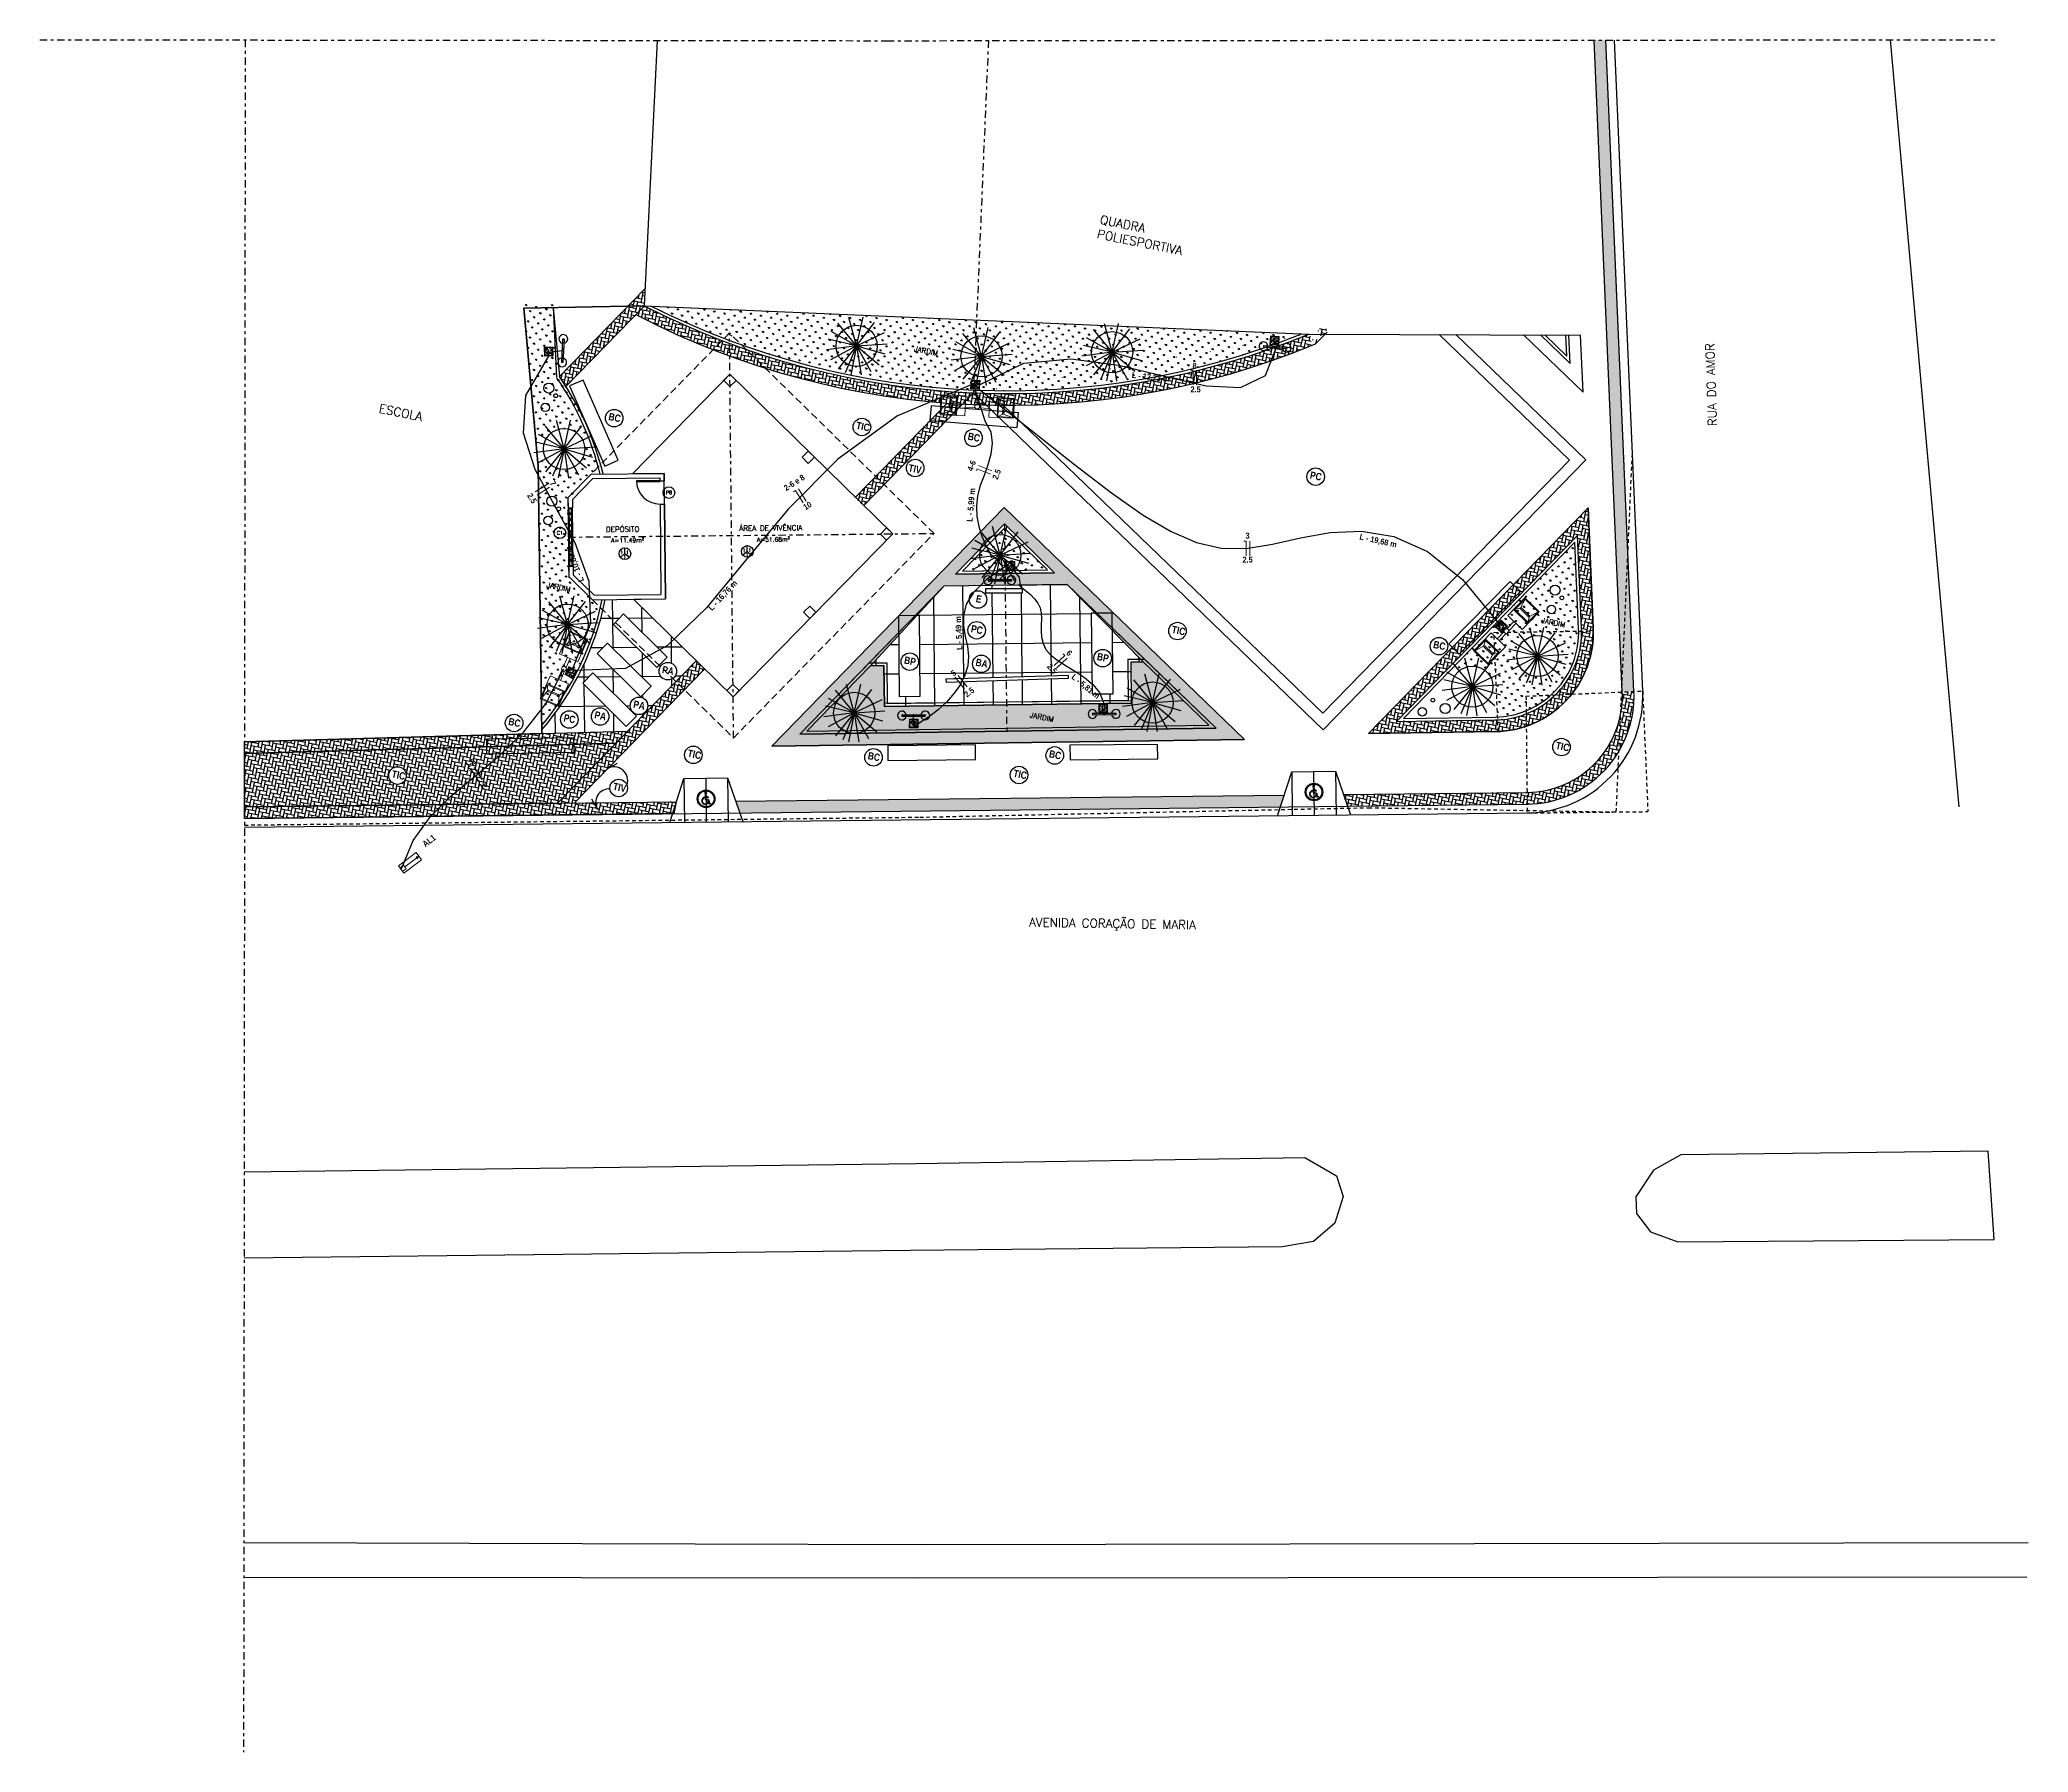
# Model space of a CAD drawing. Header units: millimetres. Extents: x 2181 to 2351, y -493 to -361.
# Drawn here: x 2181 to 2249.1, y -493.3 to -434.7 of the extents above; entities that cross this region are included whole.
import ezdxf
from ezdxf.enums import TextEntityAlignment as Align

# ---------------------------------------------------------------- set-up
doc = ezdxf.new("R2010")
doc.units = ezdxf.units.MM
doc.header["$LTSCALE"] = 0.5
doc.header["$MEASUREMENT"] = 0
for name, pattern in [('DASHDOT', [1, 0.5, -0.25, 0, -0.25]), ('DASHED', [0.75, 0.5, -0.25]), ('HIDDEN', [0.375, 0.25, -0.125])]:
    doc.linetypes.add(name, pattern=pattern)
doc.layers.get('0').update_dxf_attribs({"linetype": 'CONTINUOUS'})
for name, color, linetype in [('1', 1, 'CONTINUOUS'), ('DEMOLIR', 253, 'HIDDEN'), ('EIXO', 253, 'DASHDOT'), ('HACH', 8, 'CONTINUOUS'), ('HACHURA', 253, 'CONTINUOUS'), ('LAY', 7, 'CONTINUOUS'), ('P01', 1, 'CONTINUOUS'), ('P1', 1, 'CONTINUOUS'), ('P15', 7, 'DASHDOT'), ('P2', 2, 'CONTINUOUS'), ('P3', 3, 'CONTINUOUS'), ('P6', 4, 'CONTINUOUS'), ('PROJEÇÃO', 1, 'DASHED'), ('PVISTA', 1, 'CONTINUOUS'), ('RAIOS', 250, 'HIDDEN'), ('TEXT', 3, 'CONTINUOUS'), ('TEXTO', 3, 'CONTINUOUS'), ('VEGETAÇÃO', 2, 'CONTINUOUS')]:
    doc.layers.add(name, color=color, linetype=linetype)
for name, color, linetype, lineweight in [('ALVENARIA', 4, 'CONTINUOUS', 40), ('Det', 3, 'CONTINUOUS', 9), ('EL-Fios', 7, 'CONTINUOUS', 20), ('EL-Textos fios', 7, 'CONTINUOUS', 20), ('EL-Textos pontos', 5, 'CONTINUOUS', 20), ('ELETRODUTO', 4, 'CONTINUOUS', 30), ('MEIO-FIO', 253, 'CONTINUOUS', 20), ('P-SIMBOL', 5, 'CONTINUOUS', 20)]:
    doc.layers.add(name, color=color, linetype=linetype, lineweight=lineweight)
doc.styles.add('ARIAL', font='ARIALNB.TTF')
doc.styles.add('ROMANS', font='romans')
pattern_1 = [(78.57352, (216.0101, 199.7031), (-0.138251635, 0.208294228), [0.046875, -0.30667839]), (33.57352, (216.0101, 199.7031), (-0.138251635, 0.208294228), [0.046875, -0.203125]), (123.57352, (216.0101, 199.7031), (-0.208294228, -0.138251635), [0.046875, -0.203125])]
pattern_2 = [(78.57352, (216.0101, 199.7031), (-0.093848322, 0.1413948106), [0.36, -0.12]), (168.57352, (216.03388, 199.82072), (-0.093848322, 0.1413948106), [0.36, -0.12])]
pattern_3 = [(0.57352, (216.0101, 199.7031), (-0.01000964, 0.9999499), []), (90.57352, (216.0101, 199.7031), (-0.9999499, -0.01000964), [])]

# ---------------------------------------------------------------- blocks, each defined once
blk = doc.blocks.new('A$C44756B37')
at = {"layer": 'PVISTA'}
for p, q in [((0.126, 0.484), (0.143, 0.324)), ((0.146, 0.304), (0.155, 0.219)), ((0.155, 0.483), (0.162, 0.42)), ((0.155, 0.219), (0.287, 0.219)), ((0.162, 0.42), (0.302, 0.338)), ((0.166, 0.385), (0.181, 0.248)), ((0.166, 0.385), (0.287, 0.314)), ((0.181, 0.248), (0.306, 0.248)), ((0.302, 0.338), (0.287, 0.314)), ((0.287, 0.219), (0.304, 0.177)), ((0.306, 0.248), (0.375, 0.079)), ((0.322, 0.133), (0.359, 0.042)), ((0.359, 0.042), (0.42, 0.067)), ((0.375, 0.079), (0.409, 0.093)), ((0.409, 0.093), (0.42, 0.067))]:
    blk.add_line(p, q, dxfattribs=at)
blk.add_lwpolyline([(0.146, 0.304, 2.388986), (0.304, 0.177, -0.830114)], format="xyb", dxfattribs=at)
for centre, radius, start, end in [((0.162, 0.163), 0.163, 96.68672, 349.39311), ((0.143, 0.53), 0.0491, 284.79355, 250.31075)]:
    blk.add_arc(centre, radius, start, end, dxfattribs=at)
blk = doc.blocks.new('A$C6E743D22')
at = {"layer": '1', "ltscale": 3}
h = blk.add_hatch(color=256, dxfattribs=at)
h.paths.add_polyline_path([(0, 0.408, 1), (0.816, 0.408, 1)])
h.paths.add_polyline_path([(0.776, 0.408, -1), (0.04, 0.408, -1)], flags=16)
h.paths.add_polyline_path([(0.624, 0.24), (0.635, 0.213), (0.574, 0.188), (0.537, 0.279, -0.360974), (0.377, 0.147, -0.943286), (0.359, 0.471), (0.341, 0.631, -6.596073), (0.37, 0.63), (0.377, 0.567), (0.517, 0.485), (0.502, 0.46), (0.381, 0.531), (0.396, 0.395), (0.522, 0.395), (0.59, 0.226)], flags=0)
h.paths.add_polyline_path([(0.519, 0.324, -2.386956), (0.361, 0.451), (0.37, 0.366), (0.502, 0.366)], flags=0)
h = blk.add_hatch(color=256, dxfattribs=at)
h.paths.add_polyline_path([(0.37, 0.63), (0.377, 0.567), (0.517, 0.485), (0.502, 0.46), (0.381, 0.531), (0.396, 0.395), (0.522, 0.395), (0.59, 0.226), (0.624, 0.24), (0.635, 0.213), (0.574, 0.188), (0.537, 0.279, -0.360974), (0.377, 0.147, -0.943286), (0.359, 0.471), (0.341, 0.631, -6.596073)])
h.paths.add_polyline_path([(0.519, 0.324), (0.502, 0.366), (0.37, 0.366), (0.361, 0.451, 2.386956)])
at = {"layer": 'TEXT'}
for radius in [0.408, 0.368]:
    blk.add_circle((0.408, 0.408), radius, dxfattribs=at)
at = {"layer": 'HACH', "ltscale": 3}
blk.add_blockref('A$C44756B37', (0.215, 0.147), dxfattribs=at)
blk = doc.blocks.new('A$C206D7CE9')
at = {"layer": 'HACH', "ltscale": 3, "xscale": 5.510876380422942, "yscale": 5.510876380422942, "zscale": 5.510876380422942}
blk.add_blockref('A$C6E743D22', (0, 0), dxfattribs=at)
blk = doc.blocks.new('A$C53B24436')
at = {"layer": 'PVISTA', "xscale": 0.2675669915776192, "yscale": 0.2675669915776192, "zscale": 0.2675669915776192, "rotation": 16.99718398011538}
blk.add_blockref('A$C206D7CE9', (-0.07, 0.03), dxfattribs=at)
blk = doc.blocks.new('FG')
at = {"layer": 'Det', "color": 7}
for p, q in [((-0.084, 0.678), (0.759, 0.783)), ((0.2, 0.713), (0.284, 0.035)), ((0.233, 0.687), (0.733, 0.749)), ((0.42, 0.611), (0.233, 0.687)), ((0.233, 0.687), (0.31, 0.069)), ((0.42, 0.611), (0.733, 0.749)), ((0.733, 0.749), (0.81, 0.131)), ((0.759, 0.783), (0.844, 0.105)), ((0.759, 0.783), (0.844, 0.105)), ((-0.9, 0.573), (-1.743, 0.462)), ((-1.743, 0.462), (-1.654, -0.215)), ((-1.743, 0.462), (-1.654, -0.215)), ((-1.209, 0.502), (-1.709, 0.437)), ((-1.371, 0.381), (-1.709, 0.437)), ((-1.709, 0.437), (-1.628, -0.181)), ((-1.344, 0.006), (-1.39, 0.357)), ((-1.371, 0.381), (-1.209, 0.502)), ((-1.347, 0.363), (-1.3, 0.012)), ((-1.209, 0.502), (-1.128, -0.115)), ((-1.184, 0.536), (-1.094, -0.141)), ((-0.9, 0.573), (-0.811, -0.104)), ((-0.521, 0.329), (-0.862, 0.284)), ((-0.508, 0.23), (-0.849, 0.185)), ((-0.389, 0.346), (-0.048, 0.389)), ((-0.377, 0.247), (-0.036, 0.289)), ((-0.084, 0.678), (0, 0)), ((0, 0), (0.844, 0.105)), ((0.473, 0.188), (0.31, 0.069)), ((0.31, 0.069), (0.81, 0.131)), ((0.401, 0.586), (0.445, 0.235)), ((0.488, 0.241), (0.445, 0.592)), ((0.473, 0.188), (0.81, 0.131)), ((-0.811, -0.104), (-1.654, -0.215)), ((-1.316, -0.04), (-1.628, -0.181)), ((-1.128, -0.115), (-1.628, -0.181)), ((-1.316, -0.04), (-1.128, -0.115))]:
    blk.add_line(p, q, dxfattribs=at)
for points in [[(-1.291, -0.037), (-1.34, -0.044), (-1.347, 0.006), (-1.297, 0.012)], [(0.448, 0.185), (0.497, 0.191), (0.491, 0.241), (0.442, 0.235)]]:
    blk.add_lwpolyline(points, close=True, dxfattribs=at)
blk.add_circle((-0.449, 0.288), 0.0829, dxfattribs=at)
for centre, start, end in [((-1.368, 0.36), 7.50667, 187.50667), ((0.423, 0.589), 7.0793, 187.0793)]:
    blk.add_arc(centre, 0.022, start, end, dxfattribs=at)
blk = doc.blocks.new('POSTE_pl')
at = {"layer": 'LAY'}
for p, q in [((768.303, -562.559), (769.103, -562.559)), ((768.303, -562.559), (768.303, -562.609)), ((768.303, -562.609), (769.103, -562.609)), ((768.703, -562.559), (768.703, -562.609)), ((769.103, -562.559), (769.103, -562.609))]:
    blk.add_line(p, q, dxfattribs=at)
blk.add_circle((768.703, -562.584), 0.03, dxfattribs=at)
for centre, start, end in [((768.303, -562.584), 9.59407, 350.40593), ((769.103, -562.584), 189.59407, 170.40593)]:
    blk.add_arc(centre, 0.15, start, end, dxfattribs=at)
blk = doc.blocks.new('FN')
at = {"layer": 'EL-Fios'}
for p, q in [((2194.35, -451.36), (2194.51, -451.36)), ((2194.51, -452.36), (2194.51, -451.36)), ((2194.76, -452.36), (2194.76, -451.36))]:
    blk.add_line(p, q, dxfattribs=at)
blk = doc.blocks.new('GDS')
at = {"layer": 'ELETRODUTO'}
h = blk.add_hatch(color=3, dxfattribs=at)
h.dxf.hatch_style = 1
h.paths.add_polyline_path([(2194.837, -455.302), (2195.103, -455.441), (2195.242, -455.175), (2194.976, -455.036)])
h.paths.add_polyline_path([(2194.984, -455.063), (2195.215, -455.183), (2195.094, -455.414), (2194.864, -455.294)], flags=16)
h = blk.add_hatch(dxfattribs=at)
h.set_pattern_fill('AR-CONC', color=3, scale=0.02, angle=196)
h.set_pattern_definition([(246, (0, 0), (-0.1413543144, -0.027476495), [0.015, -0.165]), (191, (0, 0), (0.068141719, -0.136961687), [0.012, -0.132]), (296.4514445, (-0.01178, -0.00229), (-0.073212596, -0.164438181), [0.012748038, -0.140228422]), (242.1842, (0.01103, -0.03845), (-0.214304302, -0.027012847), [0.0225, -0.2475]), (292.635635, (-0.00683, -0.0407), (-0.12599025, -0.23880213), [0.019122068, -0.210342752]), (187.184164, (0.01103, -0.03845), (-0.12599025, -0.23880213), [0.018, -0.198]), (217, (-0.01096, -0.03435), (-0.1369521383, 0.044498447), [0.015, -0.165]), (162, (-0.01096, -0.03435), (-0.006802254, -0.152825151), [0.012, -0.132]), (267.451445, (-0.02237, -0.03064), (-0.1437543905, -0.1083267034), [0.012748038, -0.140228422]), (233.5, (0, 0), (0.0160138357, -0.0646699642), [0, -0.1304, 0, -0.134, 0, -0.1325]), (203.5, (0, 0), (-0.0288328137, -0.0903289326), [0, -0.0764, 0, -0.1274, 0, -0.0505]), (163.5, (0.04287, 0.012293), (-0.1038720051, -0.0250920541), [0, -0.05, 0, -0.156, 0, -0.207]), (153.5, (0.0621, 0.01781), (-0.1066003707, -0.0513949958), [0, -0.065, 0, -0.1036, 0, -0.147])])
h.paths.add_polyline_path([(2195.215, -455.183), (2194.984, -455.063), (2194.864, -455.294), (2195.094, -455.414)])
at = {"layer": 'ELETRODUTO', "color": 3, "lineweight": 0}
for points in [[(2194.837, -455.302), (2195.103, -455.441), (2195.242, -455.175), (2194.976, -455.036)], [(2194.864, -455.294), (2195.094, -455.414), (2195.215, -455.183), (2194.984, -455.063)]]:
    blk.add_lwpolyline(points, close=True, dxfattribs=at)

msp = doc.modelspace()

# ---------------------------------------------------------------- hatches: boundary and pattern name
at = {"layer": 'HACHURA'}
h = msp.add_hatch(dxfattribs=at)
h.set_pattern_fill('NET', color=252, scale=8, angle=0.57352, style=0)
h.set_pattern_definition(pattern_3)
h.paths.add_polyline_path([(2212.002, -453.359), (2211.066, -454.373), (2211.158, -454.372), (2211.187, -457.132), (2210.467, -457.139), (2210.445, -455.046), (2209.478, -456.095), (2209.941, -456.088), (2209.956, -457.488), (2218.403, -457.368), (2218.388, -455.968), (2218.819, -455.962), (2217.765, -454.891), (2217.787, -457.048), (2217.067, -457.055), (2217.039, -454.296), (2217.178, -454.294), (2216.199, -453.299)])
h.paths.add_polyline_path([(2216.26, -456.42), (2216.264, -456.52), (2212.066, -456.655), (2212.063, -456.555)], flags=16)
h.paths.add_polyline_path([(2214.68, -453.591), (2213.42, -453.593), (2213.42, -453.463), (2214.68, -453.461)], flags=16)
h = msp.add_hatch(dxfattribs=at)
h.set_pattern_fill('NET', color=252, scale=8, angle=0.57352, style=0)
h.set_pattern_definition(pattern_3)
h.paths.add_polyline_path([(2201.381, -453.851), (2200.391, -453.865), (2200.32, -454.214), (2200.734, -454.618), (2201.03, -454.319), (2202.521, -455.798), (2202.239, -456.082), (2202.285, -456.126, -0.845196), (2202.837, -456.339, -0.205316), (2202.702, -456.533), (2202.815, -456.643), (2203.513, -455.926)])
h = msp.add_hatch(dxfattribs=at)
h.set_pattern_fill('NET', color=252, scale=8, angle=0.57352, style=0)
h.set_pattern_definition(pattern_3)
h.paths.add_polyline_path([(2198.23, -458.289), (2198.232, -458.411), (2201.174, -458.329), (2202.815, -456.643), (2202.702, -456.533, -0.659316), (2202.249, -456.22, -0.083896), (2202.285, -456.126), (2202.239, -456.082), (2202.169, -456.153), (2200.678, -454.674), (2200.734, -454.618), (2200.313, -454.208, -0.116701)])
h.paths.add_polyline_path([(2201.471, -457.813), (2201.119, -458.168), (2199.628, -456.689), (2199.98, -456.334)], flags=16)
h.paths.add_polyline_path([(2200.126, -455.672), (2200.478, -455.317), (2201.969, -456.796), (2201.617, -457.151)], flags=16)
h.paths.add_polyline_path([(2200.519, -457.888, -1), (2199.931, -457.769, -1)], flags=16)
h.paths.add_polyline_path([(2201.851, -457.521, -1), (2201.263, -457.402, -1)], flags=16)
h.paths.add_polyline_path([(2201.271, -457.57), (2201.783, -457.673), (2201.857, -457.306), (2201.345, -457.202)], flags=24)
h.paths.add_polyline_path([(2199.939, -457.936), (2200.452, -458.04), (2200.526, -457.672), (2200.014, -457.569)], flags=24)
h = msp.add_hatch(dxfattribs=at)
h.set_pattern_fill('AR-HBONE', color=252, scale=0.03, angle=33.57352, style=0)
h.set_pattern_definition(pattern_2)
h.paths.add_polyline_path([(2188.05, -459.095), (2188.048, -460.918), (2198.769, -460.799), (2200.773, -458.74)])
h.paths.add_polyline_path([(2193.587, -459.852, -1), (2192.987, -459.852, -1)], flags=16)
h.paths.add_polyline_path([(2192.997, -459.966), (2193.576, -460.083), (2193.653, -459.703), (2193.074, -459.586)], flags=24)
at = {"layer": 'P-SIMBOL', "linetype": 'Continuous'}
msp.add_hatch(color=256, dxfattribs=at).paths.add_polyline_path([(2194.021, -462.613), (2193.927, -462.634), (2193.976, -462.698)])
at = {"layer": 'P01'}
h = msp.add_hatch(dxfattribs=at)
h.set_pattern_fill('AR-HBONE', color=252, scale=0.03, angle=33.57352, style=0)
h.set_pattern_definition(pattern_2)
h.paths.add_polyline_path([(2234.655, -434.668), (2234.255, -434.668), (2235.217, -456.977), (2235.617, -456.972)])
h = msp.add_hatch(dxfattribs=at)
h.set_pattern_fill('AR-HBONE', color=252, scale=0.03, angle=33.57352, style=0)
h.set_pattern_definition(pattern_2)
h.paths.add_polyline_path([(2198.83, -446.185, -0.010286), (2199.056, -446.527), (2201.742, -443.768), (2201.737, -443.768), (2201.766, -443.169)])
h = msp.add_hatch(dxfattribs=at)
h.set_pattern_fill('AR-HBONE', color=252, scale=0.03, angle=33.57352, style=0)
h.set_pattern_definition(pattern_2)
h.paths.add_polyline_path([(2212.633, -447.132), (2213.005, -446.749, -0.108462), (2201.74, -443.769), (2201.448, -444.069, 0.106324)])
h = msp.add_hatch(dxfattribs=at)
h.set_pattern_fill('AR-HBONE', color=252, scale=0.03, angle=33.57352, style=0)
h.set_pattern_definition(pattern_2)
edge = h.paths.add_edge_path()
edge.add_line((2224.716, -445.074), (2224.487, -444.736))
edge.add_arc((2214.161, -419.599), 27.175, 267.56383, 292.33275, ccw=False)
edge.add_line((2213.005, -446.749), (2213.436, -447.164))
edge.add_arc((2214.161, -419.599), 27.575, 268.49461, 292.50573)
edge = h.paths.add_edge_path()
edge.add_line((2224.929, -444.797), (2224.925, -444.859))
edge.add_line((2224.925, -444.859), (2225.114, -444.665))
edge.add_arc((2224.964, -444.652), 0.15, 354.85184, 616.4183)
edge = h.paths.add_edge_path()
edge.add_line((2224.578, -444.908), (2224.564, -445.136))
edge.add_arc((2214.161, -419.599), 27.575, 292.16531, 292.50573)
edge.add_line((2224.716, -445.074), (2224.86, -444.926))
edge.add_line((2224.86, -444.926), (2224.578, -444.908))
h = msp.add_hatch(dxfattribs=at)
h.set_pattern_fill('AR-HBONE', color=252, scale=0.03, angle=33.57352, style=0)
h.set_pattern_definition(pattern_2)
h.paths.add_polyline_path([(2212.633, -447.132, -0.00477), (2212.108, -447.097), (2208.96, -450.332), (2209.246, -450.611)])
h = msp.add_hatch(dxfattribs=at)
h.set_pattern_fill('AR-HBONE', color=252, scale=0.03, angle=33.57352, style=0)
h.set_pattern_definition(pattern_2)
h.paths.add_polyline_path([(2213.436, -447.164), (2213.005, -446.749), (2212.633, -447.132, 0.007285)])
h = msp.add_hatch(dxfattribs=at)
h.set_pattern_fill('AR-HBONE', color=252, scale=0.03, angle=33.57352, style=0)
h.set_pattern_definition(pattern_2)
h.paths.add_polyline_path([(2214.054, -450.676), (2206.106, -458.843), (2222.29, -458.613)])
h.paths.add_polyline_path([(2215.786, -452.905), (2212.396, -452.953), (2214.067, -451.236)], flags=16)
h.paths.add_polyline_path([(2216.199, -453.299), (2221.313, -458.227), (2207.067, -458.429), (2212.002, -453.359)], flags=16)
h = msp.add_hatch(dxfattribs=at)
h.set_pattern_fill('AR-HBONE', color=252, scale=0.03, angle=33.57352, style=0)
h.set_pattern_definition(pattern_2)
h.paths.add_polyline_path([(2234.069, -451.236), (2234.045, -450.687), (2226.527, -458.409), (2227.093, -458.401)])
h = msp.add_hatch(dxfattribs=at)
h.set_pattern_fill('AR-HBONE', color=252, scale=0.03, angle=33.57352, style=0)
h.set_pattern_definition(pattern_2)
h.paths.add_polyline_path([(2234.069, -451.236), (2233.685, -451.63), (2233.823, -454.818, -0.414214), (2230.955, -457.945), (2230.972, -458.345, 0.414214), (2234.223, -454.801)])
h = msp.add_hatch(dxfattribs=at)
h.set_pattern_fill('AR-HBONE', color=252, scale=0.03, angle=33.57352, style=0)
h.set_pattern_definition(pattern_2)
h.paths.add_polyline_path([(2198.769, -460.799), (2199.334, -460.793), (2203.8, -456.205), (2203.513, -455.926)])
h = msp.add_hatch(dxfattribs=at)
h.set_pattern_fill('AR-HBONE', color=252, scale=0.03, angle=33.57352, style=0)
h.set_pattern_definition(pattern_2)
h.paths.add_polyline_path([(2235.617, -456.972), (2235.218, -456.99, -0.423635), (2231.957, -460.432), (2231.962, -460.832, 0.423635)])
h = msp.add_hatch(dxfattribs=at)
h.set_pattern_fill('AR-HBONE', color=252, scale=0.03, angle=33.57352, style=0)
h.set_pattern_definition(pattern_2)
h.paths.add_polyline_path([(2230.972, -458.345), (2230.955, -457.945), (2227.488, -457.995), (2227.093, -458.401)])
h = msp.add_hatch(dxfattribs=at)
h.set_pattern_fill('AR-HBONE', color=252, scale=0.03, angle=33.57352, style=0)
h.set_pattern_definition(pattern_2)
h.paths.add_polyline_path([(2200.773, -458.74), (2201.174, -458.329), (2188.05, -458.695), (2188.05, -459.095)])
h = msp.add_hatch(dxfattribs=at)
h.set_pattern_fill('AR-HBONE', color=252, scale=0.03, angle=33.57352, style=0)
h.set_pattern_definition(pattern_2)
h.paths.add_polyline_path([(2202.752, -461.155), (2202.833, -460.754), (2200.07, -460.785, 0.116031), (2200.123, -460.992), (2200.136, -461.016, -0.014363), (2200.123, -460.992), (2200.007, -460.785), (2188.048, -460.918), (2188.048, -461.318)])
h = msp.add_hatch(dxfattribs=at)
h.set_pattern_fill('AR-HBONE', color=252, scale=0.03, angle=33.57352, style=0)
h.set_pattern_definition(pattern_2)
h.paths.add_polyline_path([(2223.516, -460.925), (2223.645, -460.524), (2204.866, -460.731), (2205.004, -461.13)])
h = msp.add_hatch(dxfattribs=at)
h.set_pattern_fill('AR-HBONE', color=252, scale=0.03, angle=33.57352, style=0)
h.set_pattern_definition(pattern_2)
h.paths.add_polyline_path([(2231.962, -460.832), (2231.957, -460.432), (2225.678, -460.501), (2225.816, -460.9)])
at = {"layer": 'VEGETAÇÃO'}
h = msp.add_hatch(dxfattribs=at)
h.set_pattern_fill('GRASS', color=252, scale=0.25, angle=-11.42648, style=0)
h.set_pattern_definition(pattern_1)
h.paths.add_polyline_path([(2208.867, -445.829), (2208.804, -446.139, 0.039177), (2213.01, -446.649), (2213.031, -446.155, -0.366075), (2212.592, -445.357, -0.279417), (2213.088, -444.819), (2213.112, -444.252), (2201.977, -443.778, 0.025205), (2204.472, -444.881), (2204.628, -444.721), (2204.991, -445.074, 0.036602), (2208.804, -446.139)])
h = msp.add_hatch(dxfattribs=at)
h.set_pattern_fill('GRASS', color=252, scale=0.25, angle=-11.42648, style=0)
h.set_pattern_definition(pattern_1)
h.paths.add_polyline_path([(2213.112, -444.252), (2213.01, -446.649, 0.106455), (2224.246, -444.725)])
h = msp.add_hatch(dxfattribs=at)
h.set_pattern_fill('GRASS', color=252, scale=0.25, angle=-11.42648, style=0)
h.set_pattern_definition(pattern_1)
h.paths.add_polyline_path([(2198.368, -448.999), (2198.091, -449.147), (2198.102, -449.269), (2198.137, -451.745), (2199.137, -451.731), (2199.119, -450.382), (2200.165, -449.307, 0.01864), (2199.949, -448.605), (2199.694, -448.622, -0.066446), (2199.682, -448.808, -0.704095)])
h.paths.add_polyline_path([(2198.739, -450.491, -1), (2198.402, -450.423, -1)], flags=16)
h.paths.add_polyline_path([(2198.87, -450.733, -1), (2198.74, -450.706, -1)], flags=16)
h.paths.add_polyline_path([(2198.587, -451.146, -1), (2198.304, -451.089, -1)], flags=16)
h = msp.add_hatch(dxfattribs=at)
h.set_pattern_fill('GRASS', color=252, scale=0.25, angle=-11.42648, style=0)
h.set_pattern_definition(pattern_1)
h.paths.add_polyline_path([(2200.23, -454.127), (2199.155, -453.081), (2199.137, -451.731), (2198.137, -451.745), (2198.228, -458.136, 0.115257)])
h = msp.add_hatch(dxfattribs=at)
h.set_pattern_fill('GRASS', color=252, scale=0.25, angle=-11.42648, style=0)
h.set_pattern_definition(pattern_1)
h.paths.add_polyline_path([(2214.069, -451.378), (2212.636, -452.849), (2215.543, -452.808)])
h = msp.add_hatch(dxfattribs=at)
h.set_pattern_fill('GRASS', color=252, scale=0.25, angle=-11.42648, style=0)
h.set_pattern_definition(pattern_1)
h.paths.add_polyline_path([(2229.489, -456.083), (2229.637, -456.263, -0.487874), (2230.722, -456.504), (2230.889, -456.424), (2230.951, -457.845, 0.414214), (2233.723, -454.823), (2233.595, -451.865)])
h.paths.add_polyline_path([(2232.65, -454.137, -1), (2232.933, -454.194, -1)], flags=16)
h.paths.add_polyline_path([(2233.008, -455.9, -1), (2231.626, -455.62, -1)], flags=16)
h.paths.add_polyline_path([(2232.747, -453.471, -1), (2233.085, -453.539, -1)], flags=16)
h.paths.add_polyline_path([(2233.085, -453.754, -1), (2233.216, -453.78, -1)], flags=16)
h = msp.add_hatch(dxfattribs=at)
h.set_pattern_fill('GRASS', color=252, scale=0.25, angle=-11.42648, style=0)
h.set_pattern_definition(pattern_1)
h.paths.add_polyline_path([(2209.956, -457.488), (2209.941, -456.088), (2209.478, -456.095), (2210.445, -455.046), (2210.444, -454.959), (2207.067, -458.429), (2221.313, -458.227), (2217.764, -454.807), (2217.765, -454.891), (2218.819, -455.962), (2218.388, -455.968), (2218.403, -457.368)])

# ---------------------------------------------------------------- linework, layer by layer
at = {"color": 252, "linetype": 'Continuous'}
msp.add_line((2224.487, -444.736, 23.401), (2233.79, -444.768, 24.028), dxfattribs=at)
at = {"color": 252, "linetype": 'Continuous', "elevation": 23.401}
msp.add_lwpolyline([(2202.182, -434.68), (2201.737, -443.768), (2224.487, -444.736)], dxfattribs=at)
at = {"layer": 'ALVENARIA', "color": 252}
msp.add_line((2201.737, -443.768, 23.401), (2197.616, -443.847, 22.939), dxfattribs=at)
at = {"layer": 'ALVENARIA', "color": 252, "elevation": 22.939}
for points in [[(2198.232, -458.411), (2198.102, -449.269), (2197.616, -443.847)], [(2188.05, -458.695), (2198.232, -458.411)]]:
    msp.add_lwpolyline(points, dxfattribs=at)
at = {"layer": 'DEMOLIR', "color": 252}
for p, q in [((2235.012, -461.098, 24.028), (2235.565, -448.789, 24.028)), ((2235.917, -456.959, 24.028), (2236.095, -461.086, 24.028)), ((2188.048, -461.546, 24.028), (2211.167, -461.276, 24.028)), ((2211.167, -461.276, 24.028), (2226.53, -460.952, 24.028)), ((2226.53, -460.952, 24.028), (2235.012, -461.098, 24.028)), ((2231.965, -461.132, 24.028), (2236.095, -461.086, 24.028))]:
    msp.add_line(p, q, dxfattribs=at)
at = {"layer": 'EIXO', "color": 252}
for p, q in [((2213.519, -434.686, 23.401), (2213.005, -446.749, 23.401)), ((2204.792, -458.566, 22.689), (2204.653, -444.696, 22.689)), ((2214.067, -451.236, 23.016), (2214.145, -458.329, 24.028)), ((2199.137, -451.687, 22.689), (2211.657, -451.562, 22.689))]:
    msp.add_line(p, q, dxfattribs=at)
at = {"layer": 'ELETRODUTO'}
for points in [[(2213.213, -446.473), (2214.725, -445.733), (2216.343, -445.58), (2217.98, -445.8), (2219.551, -446.181), (2220.968, -446.508), (2222.146, -446.568), (2223, -446.148), (2223.441, -445.034)], [(2199.288, -456.189), (2199.905, -454.634), (2199.853, -453.21), (2199.365, -451.882), (2198.671, -450.616), (2198.005, -449.376), (2197.597, -448.128), (2197.68, -446.838), (2198.484, -445.47)], [(2198.612, -445.33), (2198.95, -445.298)], [(2212.932, -446.47), (2210.41, -447.534), (2208.358, -449.016), (2206.66, -450.731), (2205.201, -452.491), (2203.863, -454.11), (2202.531, -455.402), (2201.089, -456.181), (2199.421, -456.259)], [(2213.051, -446.612), (2213.394, -447.705), (2213.599, -448.076), (2213.642, -448.473), (2213.598, -448.852), (2213.496, -449.217), (2213.368, -449.573), (2213.241, -449.924), (2213.146, -450.275), (2213.107, -450.627), (2213.122, -450.978), (2213.185, -451.323), (2213.289, -451.658), (2213.427, -451.977), (2213.593, -452.276), (2213.832, -452.46), (2213.945, -452.638), (2214.12, -452.671)], [(2213.052, -446.624), (2213.144, -447.132)], [(2213.213, -446.635), (2214.977, -448.026), (2216.467, -449.202), (2217.731, -450.168), (2218.817, -450.931), (2219.773, -451.497), (2220.647, -451.872), (2221.486, -452.062), (2222.338, -452.074), (2223.243, -451.929), (2224.206, -451.714), (2225.222, -451.53), (2226.289, -451.479), (2227.401, -451.662), (2228.555, -452.181), (2229.748, -453.137), (2230.976, -454.632)], [(2214.117, -452.678), (2213.444, -453.145), (2213.007, -453.58), (2212.761, -453.987), (2212.661, -454.372), (2212.664, -454.737), (2212.724, -455.088), (2212.797, -455.428), (2212.838, -455.761), (2212.812, -456.091), (2212.716, -456.415), (2212.56, -456.731), (2212.349, -457.035), (2212.091, -457.326), (2211.795, -457.599), (2211.466, -457.852), (2211.113, -458.081)], [(2214.234, -452.777), (2213.886, -453.162)], [(2214.384, -452.819), (2214.567, -453.072), (2214.589, -453.252), (2214.594, -453.358), (2214.783, -453.509), (2214.954, -453.652), (2215.099, -453.795), (2215.213, -453.944), (2215.289, -454.105), (2215.325, -454.285), (2215.332, -454.48), (2215.326, -454.686), (2215.323, -454.898), (2215.339, -455.113), (2215.388, -455.327), (2215.487, -455.534), (2215.651, -455.731), (2215.889, -455.916), (2216.181, -456.097), (2216.497, -456.286), (2216.811, -456.494), (2217.094, -456.733), (2217.319, -457.012), (2217.457, -457.345), (2217.466, -457.408)], [(2193.416, -463.071), (2193.822, -462.072), (2194.415, -461.248), (2195.142, -460.533), (2195.953, -459.859), (2196.794, -459.156), (2197.614, -458.357), (2198.362, -457.393), (2198.985, -456.198)], [(2199.103, -456.238), (2199.06, -456.228)], [(2210.961, -458.067), (2210.949, -457.798)]]:
    msp.add_lwpolyline(points, dxfattribs=at)
at = {"layer": 'HACHURA', "color": 252}
for p, q in [((2200.462, -459.622), (2200.814, -459.424)), ((2203.841, -459.943, 23.848), (2203.858, -461.443, 24.028)), ((2224.653, -459.712, 23.848), (2224.669, -461.212, 24.028)), ((2200.136, -461.016), (2199.939, -460.663))]:
    msp.add_line(p, q, dxfattribs=at)
at = {"layer": 'HACHURA', "color": 252, "elevation": 23.401}
msp.add_lwpolyline([(2218.819, -455.962), (2218.388, -455.968), (2218.403, -457.368), (2209.956, -457.488), (2209.941, -456.088), (2209.478, -456.095), (2212.002, -453.359), (2216.199, -453.299), (2218.819, -455.962)], dxfattribs=at)
at = {"layer": 'HACHURA', "color": 252}
for centre, start, end in [((2200.702, -460.024), 340.74446, 120.90191), ((2200.539, -460.775), 87.00046, 210.90191)]:
    msp.add_arc(centre, 0.469, start, end, dxfattribs=at)
at = {"layer": 'MEIO-FIO', "color": 252, "elevation": 22.142}
msp.add_lwpolyline([(2246.735, -460.927), (2244.394, -434.659)], dxfattribs=at)
at = {"layer": 'P-SIMBOL'}
for p, q in [((2193.322, -462.947), (2193.927, -462.489)), ((2193.51, -463.195), (2194.115, -462.737)), ((2193.536, -462.981), (2193.952, -462.666)), ((2193.927, -462.489), (2194.115, -462.737)), ((2194.021, -462.613), (2193.927, -462.634)), ((2193.927, -462.634), (2193.976, -462.698)), ((2194.021, -462.613), (2193.976, -462.698)), ((2193.322, -462.947), (2193.51, -463.195)), ((2193.431, -462.966), (2193.371, -463.011)), ((2193.431, -462.966), (2193.491, -462.921)), ((2193.521, -463.086), (2193.462, -463.131)), ((2193.536, -462.981), (2193.491, -462.921)), ((2193.521, -463.086), (2193.581, -463.04)), ((2193.536, -462.981), (2193.581, -463.04))]:
    msp.add_line(p, q, dxfattribs=at)
at = {"layer": 'P1', "color": 252}
for p, q in [((2235.218, -456.99, 24.028), (2234.255, -434.668, 24.028)), ((2244.394, -434.659, 22.142), (2246.735, -460.927, 22.142)), ((2201.766, -443.169, 23.401), (2198.83, -446.185, 23.401)), ((2201.742, -443.768, 23.401), (2199.029, -446.554, 23.401)), ((2225.114, -444.665, 23.401), (2224.716, -445.074, 23.401)), ((2233.406, -449.049, 23.401), (2228.946, -444.751, 23.401)), ((2233.973, -449.04, 23.401), (2229.524, -444.753, 23.401)), ((2233.874, -446.722, 23.401), (2231.839, -444.761, 23.401)), ((2233.874, -446.722, 24.028), (2233.79, -444.768, 24.028)), ((2204.667, -446.11, 22.689), (2201.329, -449.515, 22.689)), ((2210.243, -451.576, 22.689), (2204.667, -446.11, 22.689)), ((2212.108, -447.097, 23.401), (2208.96, -450.332, 23.401)), ((2213.005, -446.749, 23.401), (2209.246, -450.611, 23.401)), ((2224.975, -458.283, 23.401), (2213.005, -446.749, 23.401)), ((2224.966, -457.719, 23.401), (2214.022, -447.174, 23.401)), ((2233.406, -449.049, 23.401), (2224.966, -457.719, 23.401)), ((2233.973, -449.04, 23.401), (2224.975, -458.283, 23.401)), ((2199.127, -450.687, 22.689), (2199.147, -452.687, 22.689)), ((2199.279, -450.885, 22.689), (2199.129, -450.887, 22.689)), ((2199.281, -451.085, 22.689), (2199.131, -451.087, 22.689)), ((2199.283, -451.285, 22.689), (2199.133, -451.287, 22.689)), ((2199.297, -452.685, 22.689), (2199.277, -450.685, 22.689)), ((2206.106, -458.843, 22.689), (2214.054, -450.676, 22.689)), ((2222.29, -458.613, 23.401), (2214.054, -450.676, 23.401)), ((2234.045, -450.687, 23.401), (2226.527, -458.409, 23.401)), ((2234.223, -454.801, 24.028), (2234.045, -450.687, 24.028)), ((2199.285, -451.485, 22.689), (2199.135, -451.487, 22.689)), ((2199.287, -451.685, 22.689), (2199.137, -451.687, 22.689)), ((2199.289, -451.885, 22.689), (2199.139, -451.887, 22.689)), ((2204.777, -457.152, 22.689), (2210.243, -451.576, 22.689)), ((2205.263, -452.178, 22.689), (2205.261, -451.978, 22.689)), ((2199.291, -452.085, 22.689), (2199.141, -452.087, 22.689)), ((2199.293, -452.285, 22.689), (2199.143, -452.287, 22.689)), ((2199.295, -452.485, 22.689), (2199.145, -452.487, 22.689)), ((2201.074, -452.253, 22.689), (2200.92, -452.38, 22.689)), ((2201.074, -452.253, 22.689), (2201.072, -452.053, 22.689)), ((2201.074, -452.253, 22.689), (2201.231, -452.377, 22.689)), ((2205.263, -452.178, 22.689), (2205.109, -452.306, 22.689)), ((2205.263, -452.178, 22.689), (2205.42, -452.303, 22.689)), ((2209.435, -455.995, 22.689), (2212.002, -453.359, 22.689)), ((2212.002, -453.359, 14.015), (2216.199, -453.299, 11.171)), ((2218.858, -455.861, 23.401), (2216.199, -453.299, 23.401)), ((2201.373, -453.815, 22.689), (2204.777, -457.152, 22.689)), ((2203.513, -455.926, 23.401), (2198.769, -460.799, 23.401)), ((2203.8, -456.205, 23.401), (2199.334, -460.793, 23.401)), ((2188.05, -459.095, 22.939), (2200.773, -458.74, 22.939)), ((2198.232, -458.411, 22.939), (2201.174, -458.329, 22.939)), ((2206.106, -458.843, 18.06), (2222.29, -458.613, 7.098)), ((2226.527, -458.409, 3.779), (2230.874, -458.347, 0.834)), ((2188.048, -460.918, 24.028), (2202.833, -460.754, 24.028)), ((2204.866, -460.731, 24.028), (2223.645, -460.524, 24.028)), ((2225.678, -460.501, 24.028), (2231.957, -460.432, 24.028))]:
    msp.add_line(p, q, dxfattribs=at)
for points, elevation in [([(2206.106, -458.843), (2214.054, -450.676), (2222.29, -458.613), (2206.106, -458.843)], 18.06), ([(2215.786, -452.905), (2212.396, -452.953), (2214.067, -451.236), (2215.786, -452.905)], 5.725), ([(2221.313, -458.227), (2207.067, -458.429), (2212.002, -453.359), (2216.199, -453.299), (2221.313, -458.227)], 7.756), ([(2188.048, -460.918), (2188.05, -459.095), (2200.773, -458.74), (2198.769, -460.799), (2188.048, -460.918)], 24.028), ([(2188.05, -459.095), (2188.05, -458.695), (2201.174, -458.329), (2200.773, -458.74), (2188.05, -459.095)], 22.939), ([(2188.048, -461.318), (2188.048, -460.918), (2202.833, -460.754), (2202.752, -461.155), (2188.048, -461.318)], 24.028)]:
    msp.add_lwpolyline(points, dxfattribs=dict(at, elevation=elevation))
at = {"layer": 'P1', "color": 252, "elevation": 23.401}
msp.add_lwpolyline([(2226.527, -458.409), (2234.045, -450.687), (2234.223, -454.801, -0.42271), (2230.874, -458.347), (2226.527, -458.409)], format="xyb", dxfattribs=at)
at = {"layer": 'P1', "color": 252}
for centre, radius in [((2200.707, -447.614), 0.3), ((2209.187, -447.918), 0.3), ((2213.007, -448.288), 0.3), ((2211.011, -449.318), 0.3), ((2202.58, -450.163, 22.689), 0.2), ((2224.722, -449.618), 0.3), ((2198.846, -451.539, 22.689), 0.2), ((2205.263, -452.178, 22.689), 0.2), ((2201.074, -452.253, 22.689), 0.2), ((2213.161, -453.822), 0.3), ((2213.116, -454.876), 0.3), ((2219.99, -454.904), 0.3), ((2228.942, -455.419), 0.3), ((2202.543, -456.279), 0.3), ((2210.827, -455.952), 0.3), ((2213.275, -456.027), 0.3), ((2217.431, -455.832), 0.3), ((2201.557, -457.462), 0.3), ((2197.279, -458.054), 0.3), ((2199.172, -457.931), 0.3), ((2200.225, -457.828), 0.3), ((2233.137, -458.876), 0.3), ((2203.415, -459.143), 0.3), ((2209.585, -459.225), 0.3), ((2215.789, -459.162), 0.3), ((2193.287, -459.852), 0.3), ((2200.862, -460.278), 0.3), ((2214.565, -459.83), 0.3)]:
    msp.add_circle(centre, radius, dxfattribs=at)
for centre, radius, start, end in [((2214.161, -419.599, 23.401), 27.575, 242.54858, 292.50573), ((2202.267, -449.755, 22.689), 0.8, 180.57352, 270.57352), ((2230.826, -454.948, 24.028), 3.4, 270.81377, 2.47083), ((2231.921, -457.132, 24.028), 3.3, 270.634, 2.47083)]:
    msp.add_arc(centre, radius, start, end, dxfattribs=at)
at = {"layer": 'P15', "color": 252}
msp.add_line((2188.072, -434.664, -9.313), (2188.019, -493.295), dxfattribs=at)
msp.add_lwpolyline([(2181.041, -434.656), (2210.043, -434.689), (2247.975, -434.656)], dxfattribs=at)
at = {"layer": 'P2', "color": 252}
for points in [[(2200.39, -449.254), (2200.848, -449.053), (2199.639, -446.307), (2199.181, -446.509)], [(2214.507, -447.935), (2214.547, -447.436), (2211.557, -447.197), (2211.517, -447.695)], [(2231.738, -453.553), (2231.381, -453.203), (2229.281, -455.345), (2229.638, -455.695)], [(2214.68, -453.461), (2213.42, -453.463), (2213.42, -453.593), (2214.68, -453.591)], [(2210.438, -454.38), (2210.467, -457.139), (2211.187, -457.132), (2211.158, -454.372)], [(2217.039, -454.296), (2217.067, -457.055), (2217.787, -457.048), (2217.759, -454.288)], [(2199.628, -456.689), (2201.119, -458.168), (2201.471, -457.813), (2199.98, -456.334)], [(2216.26, -456.42), (2212.063, -456.555), (2212.066, -456.655), (2216.264, -456.52)], [(2199.338, -459.054), (2199.33, -458.554), (2196.33, -458.604), (2196.338, -459.104)], [(2213.08, -459.301), (2213.074, -458.801), (2210.074, -458.832), (2210.08, -459.332)], [(2219.314, -459.284), (2219.309, -458.784), (2216.309, -458.816), (2216.314, -459.316)]]:
    msp.add_lwpolyline(points, close=True, dxfattribs=at)
at = {"layer": 'P2', "color": 252, "elevation": 22.689}
msp.add_lwpolyline([(2204.777, -457.152), (2201.373, -453.815), (2202.458, -453.804), (2202.415, -449.504), (2201.329, -449.515), (2204.667, -446.11), (2210.243, -451.576), (2204.777, -457.152)], dxfattribs=at)
for points in [[(2202.267, -449.755), (2201.467, -449.763), (2201.468, -449.793), (2202.268, -449.785)], [(2199.248, -450.856), (2199.247, -450.716), (2199.157, -450.717), (2199.158, -450.857)], [(2199.25, -451.056), (2199.249, -450.916), (2199.159, -450.917), (2199.16, -451.057)], [(2199.252, -451.256), (2199.251, -451.116), (2199.161, -451.117), (2199.162, -451.257)], [(2199.254, -451.456), (2199.253, -451.316), (2199.163, -451.317), (2199.164, -451.457)], [(2199.256, -451.656), (2199.255, -451.516), (2199.165, -451.517), (2199.166, -451.657)], [(2199.258, -451.856), (2199.257, -451.716), (2199.167, -451.717), (2199.168, -451.857)], [(2199.26, -452.056), (2199.259, -451.916), (2199.169, -451.917), (2199.17, -452.057)], [(2199.262, -452.256), (2199.261, -452.116), (2199.171, -452.117), (2199.172, -452.257)], [(2199.264, -452.456), (2199.263, -452.316), (2199.173, -452.317), (2199.174, -452.457)], [(2199.266, -452.656), (2199.265, -452.516), (2199.175, -452.517), (2199.176, -452.656)], [(2200.678, -454.674), (2202.169, -456.153), (2202.521, -455.798), (2201.03, -454.319)], [(2200.126, -455.672), (2201.617, -457.151), (2201.969, -456.796), (2200.478, -455.317)]]:
    msp.add_lwpolyline(points, close=True, dxfattribs=at)
at = {"layer": 'P3', "color": 252}
for p, q in [((2235.617, -456.972, 24.028), (2234.655, -434.668, 24.028)), ((2235.917, -456.959, 24.028), (2234.955, -434.667, 24.028)), ((2198.619, -443.828, 23.401), (2198.83, -446.185, 23.401)), ((2198.619, -443.828, 23.401), (2198.732, -446.218, 23.401)), ((2233.431, -445.74, 23.401), (2232.417, -444.763, 23.401)), ((2233.32, -445.495, 23.401), (2232.562, -444.764, 23.401)), ((2233.32, -445.495, 24.028), (2233.289, -444.766, 24.028)), ((2233.431, -445.74, 24.028), (2233.389, -444.767, 24.028)), ((2212.396, -452.953, 8.021), (2214.067, -451.236, 23.016)), ((2214.067, -451.236, 23.016), (2215.786, -452.905, 5.725)), ((2212.636, -452.849, 9.534), (2214.069, -451.378, 22.391)), ((2214.069, -451.378, 22.295), (2215.543, -452.808, 7.47)), ((2233.685, -451.63, 23.401), (2227.488, -457.995, 23.401)), ((2233.595, -451.865, 23.401), (2227.728, -457.892, 23.401)), ((2233.723, -454.823, 24.028), (2233.595, -451.865, 24.028)), ((2233.823, -454.818, 24.028), (2233.685, -451.63, 24.028)), ((2212.396, -452.953, 13.743), (2215.786, -452.905, 11.447)), ((2212.636, -452.849, 13.58), (2215.543, -452.808, 11.611)), ((2207.067, -458.429, 22.689), (2209.435, -455.995, 22.689)), ((2207.307, -458.326, 22.689), (2209.478, -456.095, 22.689)), ((2209.435, -455.995, 15.778), (2210.04, -455.987, 15.368)), ((2209.478, -456.095, 15.75), (2209.941, -456.088, 15.436)), ((2209.941, -456.088, 37.855), (2209.956, -457.488, 38.145)), ((2210.037, -455.987, 22.911), (2210.053, -457.361, 23.196)), ((2218.287, -455.87, 9.783), (2218.858, -455.861, 9.395)), ((2218.287, -455.87, 22.905), (2218.302, -457.269, 23.196)), ((2218.388, -455.968, 9.715), (2218.819, -455.962, 9.423)), ((2218.388, -455.968, 22.926), (2218.403, -457.368, 23.216)), ((2221.069, -458.13, 23.401), (2218.819, -455.962, 23.401)), ((2221.313, -458.227, 23.401), (2218.858, -455.861, 23.401)), ((2209.956, -457.488, 15.439), (2218.403, -457.368, 9.718)), ((2210.055, -457.387, 15.371), (2218.302, -457.269, 9.786)), ((2207.307, -458.326, 17.241), (2221.069, -458.13, 7.921)), ((2227.488, -457.995, 3.124), (2230.868, -457.947, 0.834)), ((2227.728, -457.892, 2.96), (2230.867, -457.847, 0.834)), ((2207.067, -458.429, 17.405), (2221.313, -458.227, 7.756)), ((2202.608, -461.456, 24.028), (2203.091, -459.951, 23.848)), ((2203.091, -459.951, 23.848), (2204.591, -459.934, 23.848)), ((2203.091, -459.951, 23.848), (2203.108, -461.451, 24.028)), ((2204.591, -459.934, 23.848), (2204.607, -461.434, 24.028)), ((2204.591, -459.934, 23.848), (2204.607, -461.434, 24.028)), ((2204.591, -459.934, 23.848), (2205.107, -461.429, 24.028)), ((2223.419, -461.226, 24.028), (2223.903, -459.721, 23.848)), ((2223.903, -459.721, 23.848), (2225.403, -459.704, 23.848)), ((2223.903, -459.721, 23.848), (2223.919, -461.221, 24.028)), ((2225.403, -459.704, 23.848), (2225.419, -461.204, 24.028)), ((2225.403, -459.704, 23.848), (2225.419, -461.204, 24.028)), ((2225.403, -459.704, 23.848), (2225.919, -461.199, 24.028)), ((2188.048, -461.318, 24.028), (2231.962, -460.832, 24.028)), ((2188.048, -461.618, 24.028), (2231.965, -461.132, 24.028))]:
    msp.add_line(p, q, dxfattribs=at)
for points, elevation in [([(2224.35, -472.934), (2225.439, -473.557), (2225.668, -474.267), (2225.373, -475.181), (2224.642, -475.809), (2223.571, -475.99), (2210.836, -476.111), (2188.034, -476.377)], 22.154), ([(2188.037, -473.425), (2211.028, -473.134), (2224.35, -472.934)], 22.154), ([(2247.946, -475.743), (2247.742, -472.713), (2237.22, -472.836), (2236.285, -473.368), (2235.686, -474.281), (2235.71, -474.851), (2236.189, -475.478), (2237.119, -475.82), (2247.946, -475.743)], 21.886), ([(2249.116, -486.127), (2211.208, -486.191), (2188.025, -486.119)], 21.651), ([(2188.024, -487.298), (2211.132, -487.324), (2249.064, -487.292)], 23.408)]:
    msp.add_lwpolyline(points, dxfattribs=dict(at, elevation=elevation))
for centre, radius, start, end in [((2214.161, -419.599, 23.401), 27.175, 242.79491, 292.33275), ((2214.161, -419.599, 23.401), 27.075, 243.2576, 291.87006), ((2190.648, -451.847, 22.939), 9.85, 13.62703, 34.67917), ((2190.648, -451.847, 22.939), 9.95, 13.49356, 34.67917), ((2190.648, -451.847, 22.939), 9.85, 320.31623, 348.41072), ((2190.648, -451.847, 22.939), 9.95, 319.64649, 348.5348), ((2230.826, -454.948, 24.028), 2.9, 270.81377, 2.47083), ((2230.826, -454.948, 24.028), 3, 270.81377, 2.47083), ((2231.921, -457.132, 24.028), 3.7, 270.634, 2.47083), ((2231.921, -457.132, 24.028), 4, 270.634, 2.47083)]:
    msp.add_arc(centre, radius, start, end, dxfattribs=at)
at = {"layer": 'P6', "color": 252}
for p, q in [((2199.915, -449.529, 22.689), (2199.123, -450.337, 22.689)), ((2199.979, -449.678, 22.689), (2199.274, -450.398, 22.689)), ((2199.915, -449.529, 22.689), (2202.415, -449.504, 22.689)), ((2199.979, -449.678, 22.689), (2202.266, -449.655, 22.689)), ((2202.266, -449.655, 22.689), (2202.267, -449.755, 22.689)), ((2202.267, -449.755, 22.689), (2202.417, -449.754, 22.689)), ((2202.415, -449.504, 22.689), (2202.417, -449.754, 22.689)), ((2199.123, -450.337, 22.689), (2199.127, -450.687, 22.689)), ((2199.274, -450.398, 22.689), (2199.277, -450.685, 22.689)), ((2202.275, -450.555, 22.689), (2202.425, -450.554, 22.689)), ((2202.275, -450.555, 22.689), (2202.306, -453.655, 22.689)), ((2202.425, -450.554, 22.689), (2202.458, -453.804, 22.689)), ((2199.127, -450.687, 22.689), (2199.277, -450.685, 22.689)), ((2199.147, -452.687, 22.689), (2199.297, -452.685, 22.689)), ((2199.147, -452.687, 22.689), (2199.15, -453.037, 22.689)), ((2199.297, -452.685, 22.689), (2199.3, -452.973, 22.689)), ((2199.15, -453.037, 22.689), (2199.958, -453.829, 22.689)), ((2199.3, -452.973, 22.689), (2200.019, -453.678, 22.689)), ((2199.958, -453.829, 22.689), (2202.458, -453.804, 22.689)), ((2200.019, -453.678, 22.689), (2202.306, -453.655, 22.689))]:
    msp.add_line(p, q, dxfattribs=at)
at = {"layer": 'P6', "color": 252, "elevation": 22.689}
for points in [[(2204.671, -446.534), (2204.881, -446.32), (2204.667, -446.11), (2204.457, -446.324)], [(2207.352, -449.162), (2207.562, -448.948), (2207.348, -448.738), (2207.138, -448.952)], [(2210.033, -451.79), (2210.243, -451.576), (2210.029, -451.366), (2209.819, -451.58)], [(2207.405, -454.471), (2207.615, -454.257), (2207.401, -454.047), (2207.191, -454.261)], [(2204.777, -457.152), (2204.987, -456.938), (2204.773, -456.728), (2204.563, -456.942)]]:
    msp.add_lwpolyline(points, close=True, dxfattribs=at)
at = {"layer": 'PROJEÇÃO', "color": 252}
for p, q in [((2204.653, -444.696, 22.689), (2199.915, -449.529, 22.689)), ((2211.657, -451.562, 22.689), (2204.653, -444.696, 22.689)), ((2199.119, -450.382, 22.689), (2199.155, -453.081, 22.689)), ((2204.792, -458.566, 22.689), (2211.657, -451.562, 22.689)), ((2199.958, -453.829, 22.689), (2204.792, -458.566, 22.689))]:
    msp.add_line(p, q, dxfattribs=at)
at = {"layer": 'RAIOS', "color": 252}
for p, q in [((2230.826, -454.948, 0.834), (2234.225, -454.899, -1.468)), ((2230.972, -458.345, 24.028), (2230.826, -454.948, 24.028)), ((2231.921, -457.132, 24.028), (2235.917, -456.959, 24.028)), ((2231.921, -457.132, 24.028), (2231.965, -461.132, 24.028))]:
    msp.add_line(p, q, dxfattribs=at)
at = {"layer": 'VEGETAÇÃO', "color": 252}
for p, q in [((2197.689, -443.76), (2197.663, -443.721)), ((2197.689, -443.76), (2197.698, -443.714)), ((2197.689, -443.76), (2197.728, -443.734)), ((2198.036, -443.83), (2198.01, -443.791)), ((2198.036, -443.83), (2198.045, -443.784)), ((2198.036, -443.83), (2198.075, -443.804)), ((2198.591, -443.762), (2198.565, -443.723)), ((2198.591, -443.762), (2198.6, -443.716)), ((2198.591, -443.762), (2198.612, -443.748)), ((2197.639, -444.094), (2197.658, -444.081)), ((2197.757, -444.315), (2197.731, -444.276)), ((2197.757, -444.315), (2197.767, -444.269)), ((2197.757, -444.315), (2197.796, -444.289)), ((2197.827, -443.968), (2197.802, -443.929)), ((2197.827, -443.968), (2197.837, -443.922)), ((2197.827, -443.968), (2197.866, -443.942)), ((2197.896, -444.523), (2197.87, -444.484)), ((2197.896, -444.523), (2197.905, -444.477)), ((2197.896, -444.523), (2197.935, -444.497)), ((2197.966, -444.176), (2197.94, -444.137)), ((2197.966, -444.176), (2197.975, -444.131)), ((2197.966, -444.176), (2198.005, -444.151)), ((2198.104, -444.385), (2198.078, -444.346)), ((2198.104, -444.385), (2198.113, -444.339)), ((2198.104, -444.385), (2198.143, -444.359)), ((2198.174, -444.038), (2198.148, -443.999)), ((2198.174, -444.038), (2198.183, -443.992)), ((2198.174, -444.038), (2198.213, -444.012)), ((2198.312, -444.247), (2198.286, -444.207)), ((2198.312, -444.247), (2198.322, -444.201)), ((2198.312, -444.247), (2198.351, -444.221)), ((2198.382, -443.9), (2198.356, -443.861)), ((2198.382, -443.9), (2198.392, -443.854)), ((2198.382, -443.9), (2198.421, -443.874)), ((2198.45, -444.455), (2198.425, -444.416)), ((2198.45, -444.455), (2198.46, -444.409)), ((2198.45, -444.455), (2198.49, -444.429)), ((2198.521, -444.108), (2198.495, -444.069)), ((2198.521, -444.108), (2198.53, -444.062)), ((2198.521, -444.108), (2198.56, -444.082)), ((2198.659, -444.317), (2198.633, -444.278)), ((2198.659, -444.317), (2198.661, -444.304)), ((2198.659, -444.317), (2198.662, -444.314)), ((2197.689, -444.654), (2197.697, -444.615)), ((2197.689, -444.66), (2197.726, -444.635)), ((2197.756, -445.216), (2197.737, -445.188)), ((2197.756, -445.216), (2197.765, -445.17)), ((2197.756, -445.216), (2197.795, -445.19)), ((2197.826, -444.87), (2197.8, -444.831)), ((2197.826, -444.87), (2197.835, -444.824)), ((2197.826, -444.87), (2197.865, -444.844)), ((2197.964, -445.078), (2197.938, -445.039)), ((2197.964, -445.078), (2197.973, -445.032)), ((2197.964, -445.078), (2198.003, -445.052)), ((2198.034, -444.731), (2198.008, -444.692)), ((2198.034, -444.731), (2198.043, -444.685)), ((2198.034, -444.731), (2198.073, -444.705)), ((2198.172, -444.94), (2198.146, -444.901)), ((2198.172, -444.94), (2198.181, -444.894)), ((2198.172, -444.94), (2198.211, -444.914)), ((2198.242, -444.593), (2198.216, -444.554)), ((2198.242, -444.593), (2198.251, -444.547)), ((2198.242, -444.593), (2198.281, -444.567)), ((2198.31, -445.148), (2198.284, -445.109)), ((2198.31, -445.148), (2198.32, -445.102)), ((2198.31, -445.148), (2198.349, -445.122)), ((2198.38, -444.801), (2198.355, -444.762)), ((2198.38, -444.801), (2198.39, -444.755)), ((2198.38, -444.801), (2198.419, -444.775)), ((2198.519, -445.01), (2198.493, -444.971)), ((2198.519, -445.01), (2198.528, -444.964)), ((2198.519, -445.01), (2198.558, -444.984)), ((2198.589, -444.663), (2198.563, -444.624)), ((2198.589, -444.663), (2198.598, -444.617)), ((2198.589, -444.663), (2198.628, -444.637)), ((2198.657, -445.218), (2198.631, -445.179)), ((2198.657, -445.218), (2198.666, -445.172)), ((2198.657, -445.218), (2198.696, -445.192)), ((2198.71, -444.846), (2198.701, -444.832)), ((2197.824, -445.771), (2197.798, -445.732)), ((2197.824, -445.771), (2197.833, -445.725)), ((2197.824, -445.771), (2197.863, -445.745)), ((2197.894, -445.424), (2197.868, -445.385)), ((2197.894, -445.424), (2197.903, -445.378)), ((2197.894, -445.424), (2197.933, -445.399)), ((2198.032, -445.633), (2198.006, -445.594)), ((2198.032, -445.633), (2198.041, -445.587)), ((2198.032, -445.633), (2198.071, -445.607)), ((2198.102, -445.286), (2198.076, -445.247)), ((2198.102, -445.286), (2198.111, -445.24)), ((2198.102, -445.286), (2198.141, -445.26)), ((2198.17, -445.841), (2198.144, -445.802)), ((2198.17, -445.841), (2198.18, -445.795)), ((2198.17, -445.841), (2198.209, -445.815)), ((2198.24, -445.494), (2198.214, -445.455)), ((2198.24, -445.494), (2198.25, -445.449)), ((2198.24, -445.494), (2198.279, -445.469)), ((2198.379, -445.703), (2198.353, -445.664)), ((2198.379, -445.703), (2198.388, -445.657)), ((2198.379, -445.703), (2198.418, -445.677)), ((2198.449, -445.356), (2198.423, -445.317)), ((2198.449, -445.356), (2198.458, -445.31)), ((2198.449, -445.356), (2198.488, -445.33)), ((2198.517, -445.911), (2198.491, -445.872)), ((2198.517, -445.911), (2198.526, -445.865)), ((2198.517, -445.911), (2198.556, -445.885)), ((2198.587, -445.565), (2198.561, -445.525)), ((2198.587, -445.565), (2198.596, -445.519)), ((2198.587, -445.565), (2198.626, -445.539)), ((2198.725, -445.773), (2198.699, -445.734)), ((2198.725, -445.773), (2198.734, -445.727)), ((2198.725, -445.773), (2198.764, -445.747)), ((2197.892, -446.326), (2197.866, -446.287)), ((2197.892, -446.326), (2197.901, -446.28)), ((2197.892, -446.326), (2197.931, -446.3)), ((2197.962, -445.979), (2197.936, -445.94)), ((2197.962, -445.979), (2197.971, -445.933)), ((2197.962, -445.979), (2198.001, -445.953)), ((2198.03, -446.534), (2198.004, -446.495)), ((2198.03, -446.534), (2198.04, -446.488)), ((2198.03, -446.534), (2198.069, -446.508)), ((2198.1, -446.188), (2198.074, -446.149)), ((2198.1, -446.188), (2198.11, -446.142)), ((2198.1, -446.188), (2198.139, -446.162)), ((2198.239, -446.396), (2198.213, -446.357)), ((2198.239, -446.396), (2198.248, -446.35)), ((2198.239, -446.396), (2198.278, -446.37)), ((2198.309, -446.049), (2198.283, -446.01)), ((2198.309, -446.049), (2198.318, -446.003)), ((2198.309, -446.049), (2198.348, -446.023)), ((2198.377, -446.604), (2198.351, -446.565)), ((2198.377, -446.604), (2198.386, -446.558)), ((2198.447, -446.258), (2198.421, -446.219)), ((2198.447, -446.258), (2198.456, -446.212)), ((2198.447, -446.258), (2198.486, -446.232)), ((2198.585, -446.466), (2198.559, -446.427)), ((2198.585, -446.466), (2198.594, -446.42)), ((2198.585, -446.466), (2198.624, -446.44)), ((2198.655, -446.119), (2198.629, -446.08)), ((2198.655, -446.119), (2198.664, -446.073)), ((2198.655, -446.119), (2198.694, -446.093)), ((2198.793, -446.328), (2198.767, -446.289)), ((2198.793, -446.328), (2198.803, -446.282)), ((2198.793, -446.328), (2198.832, -446.302)), ((2198.932, -446.536), (2198.906, -446.497)), ((2198.932, -446.536), (2198.941, -446.49)), ((2198.932, -446.536), (2198.971, -446.51)), ((2197.918, -447.209), (2197.929, -447.201)), ((2197.96, -446.881), (2197.934, -446.842)), ((2197.96, -446.881), (2197.969, -446.835)), ((2197.96, -446.881), (2197.999, -446.855)), ((2198.098, -447.089), (2198.073, -447.05)), ((2198.098, -447.089), (2198.108, -447.043)), ((2198.098, -447.089), (2198.137, -447.063)), ((2198.168, -446.742), (2198.143, -446.703)), ((2198.168, -446.742), (2198.178, -446.696)), ((2198.168, -446.742), (2198.208, -446.716)), ((2198.237, -447.297), (2198.246, -447.251)), ((2198.307, -446.951), (2198.281, -446.912)), ((2198.307, -446.951), (2198.316, -446.905)), ((2198.307, -446.951), (2198.346, -446.925)), ((2198.377, -446.604), (2198.416, -446.578)), ((2198.445, -447.159), (2198.419, -447.12)), ((2198.445, -447.159), (2198.454, -447.113)), ((2198.445, -447.159), (2198.484, -447.133)), ((2198.515, -446.812), (2198.489, -446.773)), ((2198.515, -446.812), (2198.524, -446.766)), ((2198.515, -446.812), (2198.554, -446.787)), ((2198.653, -447.021), (2198.627, -446.982)), ((2198.653, -447.021), (2198.663, -446.975)), ((2198.653, -447.021), (2198.692, -446.995)), ((2198.723, -446.674), (2198.697, -446.635)), ((2198.723, -446.674), (2198.733, -446.628)), ((2198.723, -446.674), (2198.762, -446.648)), ((2198.792, -447.229), (2198.766, -447.19)), ((2198.792, -447.229), (2198.801, -447.183)), ((2198.792, -447.229), (2198.831, -447.203)), ((2198.862, -446.882), (2198.836, -446.843)), ((2198.862, -446.882), (2198.871, -446.837)), ((2198.862, -446.882), (2198.901, -446.857)), ((2199, -447.091), (2198.974, -447.052)), ((2199, -447.091), (2199.009, -447.045)), ((2199, -447.091), (2199.039, -447.065)), ((2199.07, -446.744), (2199.044, -446.705)), ((2199.07, -446.744), (2199.079, -446.698)), ((2199.07, -446.744), (2199.109, -446.718)), ((2199.138, -447.299), (2199.147, -447.253)), ((2199.208, -446.953), (2199.182, -446.913)), ((2199.208, -446.953), (2199.217, -446.907)), ((2199.208, -446.953), (2199.247, -446.927)), ((2199.346, -447.161), (2199.32, -447.122)), ((2199.346, -447.161), (2199.356, -447.115)), ((2199.346, -447.161), (2199.385, -447.135)), ((2197.966, -447.746), (2197.968, -447.736)), ((2197.968, -447.775), (2197.997, -447.756)), ((2198.028, -447.435), (2198.002, -447.396)), ((2198.028, -447.435), (2198.038, -447.39)), ((2198.028, -447.435), (2198.067, -447.41)), ((2198.167, -447.644), (2198.141, -447.605)), ((2198.167, -447.644), (2198.176, -447.598)), ((2198.167, -447.644), (2198.206, -447.618)), ((2198.237, -447.297), (2198.211, -447.258)), ((2198.237, -447.297), (2198.276, -447.271)), ((2198.305, -447.852), (2198.279, -447.813)), ((2198.305, -447.852), (2198.314, -447.806)), ((2198.305, -447.852), (2198.344, -447.826)), ((2198.375, -447.506), (2198.349, -447.466)), ((2198.375, -447.506), (2198.384, -447.46)), ((2198.375, -447.506), (2198.414, -447.48)), ((2198.513, -447.714), (2198.487, -447.675)), ((2198.513, -447.714), (2198.522, -447.668)), ((2198.513, -447.714), (2198.552, -447.688)), ((2198.583, -447.367), (2198.557, -447.328)), ((2198.583, -447.367), (2198.593, -447.321)), ((2198.583, -447.367), (2198.622, -447.341)), ((2198.651, -447.922), (2198.626, -447.883)), ((2198.651, -447.922), (2198.661, -447.876)), ((2198.651, -447.922), (2198.69, -447.896)), ((2198.721, -447.576), (2198.696, -447.537)), ((2198.721, -447.576), (2198.731, -447.53)), ((2198.721, -447.576), (2198.761, -447.55)), ((2198.86, -447.784), (2198.834, -447.745)), ((2198.86, -447.784), (2198.869, -447.738)), ((2198.86, -447.784), (2198.899, -447.758)), ((2198.93, -447.437), (2198.904, -447.398)), ((2198.93, -447.437), (2198.939, -447.391)), ((2198.93, -447.437), (2198.969, -447.411)), ((2199.068, -447.646), (2199.042, -447.607)), ((2199.068, -447.646), (2199.077, -447.6)), ((2199.068, -447.646), (2199.107, -447.62)), ((2199.138, -447.299), (2199.112, -447.26)), ((2199.138, -447.299), (2199.177, -447.273)), ((2199.206, -447.854), (2199.18, -447.815)), ((2199.206, -447.854), (2199.216, -447.808)), ((2199.206, -447.854), (2199.245, -447.828)), ((2199.276, -447.507), (2199.25, -447.468)), ((2199.276, -447.507), (2199.286, -447.461)), ((2199.276, -447.507), (2199.315, -447.481)), ((2199.415, -447.716), (2199.389, -447.677)), ((2199.415, -447.716), (2199.424, -447.67)), ((2199.415, -447.716), (2199.454, -447.69)), ((2199.485, -447.369), (2199.459, -447.33)), ((2199.485, -447.369), (2199.494, -447.323)), ((2199.485, -447.369), (2199.521, -447.345)), ((2199.553, -447.924), (2199.527, -447.885)), ((2199.553, -447.924), (2199.562, -447.878)), ((2199.553, -447.924), (2199.592, -447.898)), ((2199.623, -447.577), (2199.597, -447.538)), ((2199.623, -447.577), (2199.627, -447.559)), ((2199.623, -447.577), (2199.632, -447.571)), ((2198.027, -448.337), (2198.017, -448.323)), ((2198.027, -448.337), (2198.036, -448.291)), ((2198.027, -448.337), (2198.066, -448.311)), ((2198.097, -447.99), (2198.071, -447.951)), ((2198.097, -447.99), (2198.106, -447.944)), ((2198.097, -447.99), (2198.136, -447.964)), ((2198.235, -448.199), (2198.209, -448.16)), ((2198.235, -448.199), (2198.244, -448.153)), ((2198.235, -448.199), (2198.274, -448.173)), ((2198.351, -448.373), (2198.347, -448.368)), ((2198.443, -448.06), (2198.417, -448.021)), ((2198.443, -448.06), (2198.452, -448.014)), ((2198.443, -448.06), (2198.482, -448.034)), ((2198.979, -447.964), (2198.972, -447.953)), ((2199.004, -447.964), (2199.007, -447.946)), ((2199.341, -448.057), (2199.319, -448.023)), ((2199.345, -448.059), (2199.354, -448.016)), ((2199.347, -448.06), (2199.384, -448.036)), ((2199.691, -448.132), (2199.665, -448.093)), ((2199.691, -448.132), (2199.7, -448.086)), ((2199.691, -448.132), (2199.73, -448.106))]:
    msp.add_line(p, q, dxfattribs=at)
at = {"layer": 'VEGETAÇÃO', "color": 252, "linetype": 'Continuous', "ltscale": 3}
for p, q in [((2209.006, -445.138), (2208.366, -444.361)), ((2209.006, -445.138), (2208.744, -444.166)), ((2209.006, -445.138), (2209.228, -444.156)), ((2209.006, -445.138), (2209.614, -444.342)), ((2213.283, -445.497), (2213.021, -444.524)), ((2213.283, -445.497), (2213.505, -444.514)), ((2217.754, -445.354), (2217.492, -444.382)), ((2217.754, -445.354), (2217.975, -444.371)), ((2209.006, -445.138), (2207.971, -445.274)), ((2209.006, -445.138), (2208.027, -444.905)), ((2209.006, -445.138), (2208.117, -445.611)), ((2209.006, -445.138), (2208.13, -444.642)), ((2209.006, -445.138), (2208.37, -445.919)), ((2209.006, -445.138), (2208.613, -446.065)), ((2209.006, -445.138), (2208.807, -446.125)), ((2209.006, -445.138), (2209.966, -444.681)), ((2209.006, -445.138), (2210.054, -445.069)), ((2209.006, -445.138), (2209.16, -446.134)), ((2209.006, -445.138), (2209.777, -445.786)), ((2209.006, -445.138), (2209.975, -445.415)), ((2209.006, -445.138), (2209.495, -446.019)), ((2213.283, -445.497), (2212.407, -445.001)), ((2213.283, -445.497), (2212.643, -444.719)), ((2213.283, -445.497), (2213.891, -444.7)), ((2213.283, -445.497), (2214.243, -445.039)), ((2217.754, -445.354), (2216.774, -445.121)), ((2217.754, -445.354), (2216.878, -444.858)), ((2217.754, -445.354), (2217.114, -444.577)), ((2217.754, -445.354), (2218.362, -444.558)), ((2217.754, -445.354), (2218.714, -444.897)), ((2213.283, -445.497), (2212.248, -445.632)), ((2213.283, -445.497), (2212.304, -445.263)), ((2213.283, -445.497), (2212.394, -445.969)), ((2213.283, -445.497), (2212.647, -446.277)), ((2213.283, -445.497), (2212.89, -446.424)), ((2213.283, -445.497), (2213.084, -446.484)), ((2213.283, -445.497), (2214.331, -445.427)), ((2213.283, -445.497), (2213.437, -446.492)), ((2213.283, -445.497), (2214.054, -446.145)), ((2213.283, -445.497), (2214.252, -445.773)), ((2213.283, -445.497), (2213.772, -446.377)), ((2217.754, -445.354), (2216.719, -445.489)), ((2217.754, -445.354), (2216.865, -445.826)), ((2217.754, -445.354), (2217.118, -446.134)), ((2217.754, -445.354), (2217.361, -446.281)), ((2217.754, -445.354), (2217.555, -446.341)), ((2217.754, -445.354), (2218.802, -445.285)), ((2217.754, -445.354), (2217.908, -446.349)), ((2217.754, -445.354), (2218.525, -446.002)), ((2217.754, -445.354), (2218.723, -445.63)), ((2217.754, -445.354), (2218.243, -446.235)), ((2198.991, -448.669), (2198.35, -447.891)), ((2198.991, -448.669), (2198.728, -447.696)), ((2198.991, -448.669), (2199.212, -447.686)), ((2198.991, -448.669), (2199.598, -447.872)), ((2198.991, -448.669), (2198.011, -448.436)), ((2198.991, -448.669), (2198.114, -448.173)), ((2198.991, -448.669), (2199.951, -448.212)), ((2198.991, -448.669), (2200.038, -448.6)), ((2198.991, -448.669), (2197.956, -448.804)), ((2198.991, -448.669), (2198.101, -449.141)), ((2198.991, -448.669), (2198.354, -449.449)), ((2198.991, -448.669), (2198.598, -449.596)), ((2198.991, -448.669), (2198.791, -449.656)), ((2198.991, -448.669), (2199.144, -449.664)), ((2198.991, -448.669), (2199.762, -449.317)), ((2198.991, -448.669), (2199.959, -448.945)), ((2198.991, -448.669), (2199.479, -449.55)), ((2213.925, -452.3), (2213.662, -451.328)), ((2213.925, -452.3), (2214.146, -451.318)), ((2213.925, -452.3), (2213.048, -451.805)), ((2213.925, -452.3), (2213.284, -451.523)), ((2213.925, -452.3), (2214.532, -451.504)), ((2213.925, -452.3), (2214.884, -451.843)), ((2213.925, -452.3), (2212.889, -452.436)), ((2213.925, -452.3), (2212.945, -452.067)), ((2213.925, -452.3), (2213.035, -452.773)), ((2213.925, -452.3), (2213.288, -453.081)), ((2213.925, -452.3), (2213.531, -453.228)), ((2213.925, -452.3), (2213.725, -453.288)), ((2213.925, -452.3), (2214.972, -452.231)), ((2213.925, -452.3), (2214.078, -453.296)), ((2213.925, -452.3), (2214.695, -452.949)), ((2213.925, -452.3), (2214.893, -452.577)), ((2213.925, -452.3), (2214.413, -453.181)), ((2199.112, -454.682), (2198.471, -453.905)), ((2199.112, -454.682), (2198.849, -453.71)), ((2199.112, -454.682), (2199.333, -453.699)), ((2199.112, -454.682), (2199.719, -453.886)), ((2199.112, -454.682), (2198.077, -454.817)), ((2199.112, -454.682), (2198.132, -454.449)), ((2199.112, -454.682), (2198.222, -455.154)), ((2199.112, -454.682), (2198.235, -454.186)), ((2199.112, -454.682), (2198.475, -455.462)), ((2199.112, -454.682), (2198.719, -455.609)), ((2199.112, -454.682), (2198.912, -455.669)), ((2199.112, -454.682), (2200.072, -454.225)), ((2199.112, -454.682), (2200.159, -454.613)), ((2199.112, -454.682), (2199.265, -455.677)), ((2199.112, -454.682), (2199.883, -455.33)), ((2199.112, -454.682), (2200.08, -454.958)), ((2199.112, -454.682), (2199.6, -455.563)), ((2232.317, -455.76), (2231.44, -455.264)), ((2232.317, -455.76), (2231.676, -454.983)), ((2232.317, -455.76), (2232.054, -454.788)), ((2232.317, -455.76), (2232.538, -454.777)), ((2232.317, -455.76), (2232.924, -454.963)), ((2232.317, -455.76), (2233.277, -455.303)), ((2230.086, -456.807), (2229.445, -456.029)), ((2230.086, -456.807), (2229.823, -455.834)), ((2230.086, -456.807), (2230.307, -455.824)), ((2230.086, -456.807), (2230.693, -456.01)), ((2232.317, -455.76), (2231.282, -455.895)), ((2232.317, -455.76), (2231.337, -455.527)), ((2232.317, -455.76), (2231.427, -456.232)), ((2232.317, -455.76), (2231.68, -456.54)), ((2232.317, -455.76), (2231.924, -456.687)), ((2232.317, -455.76), (2232.117, -456.747)), ((2232.317, -455.76), (2233.364, -455.691)), ((2232.317, -455.76), (2232.47, -456.755)), ((2232.317, -455.76), (2233.088, -456.408)), ((2232.317, -455.76), (2233.285, -456.036)), ((2232.317, -455.76), (2232.805, -456.641)), ((2208.923, -457.705), (2208.661, -456.733)), ((2208.923, -457.705), (2209.145, -456.722)), ((2219.139, -457.352), (2218.499, -456.575)), ((2219.139, -457.352), (2218.877, -456.38)), ((2219.139, -457.352), (2219.361, -456.37)), ((2219.139, -457.352), (2219.747, -456.556)), ((2230.086, -456.807), (2229.106, -456.574)), ((2230.086, -456.807), (2229.209, -456.311)), ((2230.086, -456.807), (2231.045, -456.35)), ((2230.086, -456.807), (2231.133, -456.737)), ((2208.923, -457.705), (2208.047, -457.209)), ((2208.923, -457.705), (2208.283, -456.928)), ((2208.923, -457.705), (2209.531, -456.909)), ((2208.923, -457.705), (2209.883, -457.248)), ((2219.139, -457.352), (2218.104, -457.488)), ((2219.139, -457.352), (2218.16, -457.119)), ((2219.139, -457.352), (2218.25, -457.825)), ((2219.139, -457.352), (2218.263, -456.857)), ((2219.139, -457.352), (2218.503, -458.133)), ((2219.139, -457.352), (2218.746, -458.28)), ((2219.139, -457.352), (2218.94, -458.34)), ((2219.139, -457.352), (2220.099, -456.895)), ((2219.139, -457.352), (2220.187, -457.283)), ((2219.139, -457.352), (2219.293, -458.348)), ((2219.139, -457.352), (2219.91, -458.001)), ((2219.139, -457.352), (2220.108, -457.629)), ((2219.139, -457.352), (2219.628, -458.233)), ((2230.086, -456.807), (2229.05, -456.942)), ((2230.086, -456.807), (2229.196, -457.279)), ((2230.086, -456.807), (2229.449, -457.587)), ((2230.086, -456.807), (2229.692, -457.734)), ((2230.086, -456.807), (2229.886, -457.794)), ((2230.086, -456.807), (2230.239, -457.802)), ((2230.086, -456.807), (2230.856, -457.455)), ((2230.086, -456.807), (2231.054, -457.083)), ((2230.086, -456.807), (2230.574, -457.687)), ((2208.923, -457.705), (2207.888, -457.841)), ((2208.923, -457.705), (2207.944, -457.472)), ((2208.923, -457.705), (2208.034, -458.178)), ((2208.923, -457.705), (2208.287, -458.486)), ((2208.923, -457.705), (2208.53, -458.632)), ((2208.923, -457.705), (2208.724, -458.692)), ((2208.923, -457.705), (2209.971, -457.636)), ((2208.923, -457.705), (2209.077, -458.7)), ((2208.923, -457.705), (2209.694, -458.353)), ((2208.923, -457.705), (2209.892, -457.981)), ((2208.923, -457.705), (2209.412, -458.586))]:
    msp.add_line(p, q, dxfattribs=at)
for centre, radius in [((2209.006, -445.138), 0.705), ((2213.283, -445.497), 0.705), ((2217.754, -445.354), 0.705), ((2198.47, -446.583), 0.172), ((2198.345, -447.244), 0.144), ((2198.704, -446.845), 0.0664), ((2198.991, -448.669), 0.705), ((2198.571, -450.457), 0.172), ((2198.805, -450.719), 0.0664), ((2198.446, -451.118), 0.144), ((2213.925, -452.3), 0.705), ((2232.916, -453.505), 0.172), ((2199.112, -454.682), 0.705), ((2232.791, -454.166), 0.144), ((2233.15, -453.767), 0.0664), ((2232.317, -455.76), 0.705), ((2230.086, -456.807), 0.705), ((2219.139, -457.352), 0.705), ((2208.923, -457.705), 0.705), ((2228.733, -457.269), 0.0664), ((2229.159, -457.555), 0.172), ((2228.374, -457.668), 0.144)]:
    msp.add_circle(centre, radius, dxfattribs=at)

# ---------------------------------------------------------------- block references
at = {"layer": 'ELETRODUTO'}
for p, rotation in [((4336.72, 227.934), 209.1942067388266), ((1745.429, 1745.263), 294.0252508447822), ((20.819, -914.955), 23.77947809438757), ((47.518, -1027.688), 26.57937722872265), ((244.695, 584.366), 344.1019017220948), ((50.697, -1032.567), 26.57937722872265), ((44.212, -1033.085), 26.57937722872265)]:
    msp.add_blockref('GDS', p, dxfattribs=dict(at, rotation=rotation))
at = {"layer": 'ELETRODUTO', "xscale": 0.5, "yscale": 0.5, "zscale": 0.5}
for p in [(1123.267, -220.287), (1125.082, -226.145)]:
    msp.add_blockref('FN', p, dxfattribs=at)
for p, rotation in [((1603.718, -1389.305), 68.66548166162661), ((1796.296, 595.689), 302.6591048721784), ((1159.897, -848.424), 32.45132643101699), ((1634.908, 501.898), 312.8772351745106), ((1209.577, -955.773), 38.08997324899095), ((1148.8, -857.968), 32.45132643101699)]:
    msp.add_blockref('FN', p, dxfattribs=dict(at, rotation=rotation))
at = {"layer": 'ELETRODUTO'}
msp.add_blockref('GDS', (4.179, -1.084), dxfattribs=at)
at = {"layer": 'LAY', "color": 252}
for p, rotation in [((2796.949, 296.179), 267.3128837441236), ((1495.613, 169.503), 356.0123693435848), ((1442.923, 106.296), 0.2327293082202074), ((1439.975, 101.664), 0.2327293082202074), ((1446.499, 101.716), 0.2327293082202074)]:
    msp.add_blockref('POSTE_pl', p, dxfattribs=dict(at, rotation=rotation))
at = {"layer": 'P1', "color": 252}
for p, rotation in [((2213.527, -447.574), 349.9755991604362), ((2231.786, -454.85), 38.74677990855152), ((2199.462, -455.959), 59.28056626217488)]:
    msp.add_blockref('FG', p, dxfattribs=dict(at, rotation=rotation))
at = {"layer": 'P1', "color": 252, "xscale": 0.5000000003108792, "yscale": 0.5000000003108792, "zscale": 0.5000000003108792, "rotation": 335.2190942585549}
for p in [(2203.539, -460.932), (2224.351, -460.702)]:
    msp.add_blockref('A$C53B24436', p, dxfattribs=at)

# ---------------------------------------------------------------- texts
at = {"layer": 'EL-Textos fios', "char_height": 0.2, "width": 0.14614, "attachment_point": 8, "line_spacing_factor": 0.798, "style": 'ARIAL'}
for s, insert in [('8', (2220.576, -445.929, 46.802)), ('2.5', (2220.611, -446.732)), ('3', (2222.391, -451.74)), ('2.5', (2222.392, -452.561))]:
    msp.add_mtext(s, dxfattribs=dict(at, insert=insert))
at = {"layer": 'EL-Textos fios', "char_height": 0.2, "attachment_point": 8, "line_spacing_factor": 0.798, "style": 'ARIAL'}
for s, insert, width, rotation in [('L - 12,23 m', (2219.058, -446.347), 1.85598, 353.93521), ('4-6', (2213.037, -449.279), 0.14614, 68.66548), ('7', (2198.529, -449.901), 0.14614, 302.6591), ('2-6 e 8', (2206.926, -449.908), 1.54288, 32.45133), ('2.5', (2213.896, -449.573), 0.14614, 68.66548), ('2.5', (2197.806, -450.412), 0.14614, 302.6591), ('10', (2207.378, -450.699), 0.14614, 32.45133), ('L - 5,99 m', (2213.065, -450.595), 1.85598, 85.35519), ('L - 19,68 m', (2226.831, -451.949), 1.85598, 347.322), ('L - 10,89 m', (2199.49, -452.557), 1.85598, 111.00032), ('L - 16,76 m', (2204.528, -453.782), 1.85598, 47.0336), ('L - 5,49 m', (2212.649, -454.967), 1.85598, 92.71057), ('2.5', (2215.622, -456.263), 0.14614, 312.87724), ('6', (2216.211, -455.726), 0.14614, 312.87724), ('5', (2212.386, -456.422), 0.14614, 38.08997), ('L - 5,81 m', (2216.758, -456.911), 1.85598, 320.58864), ('2.5', (2212.923, -457.079), 0.14614, 38.08997), ('1-8', (2195.839, -459.513), 0.14614, 32.45133), ('16', (2196.274, -460.279), 0.14614, 32.45133)]:
    msp.add_mtext(s, dxfattribs=dict(at, insert=insert, width=width, rotation=rotation))
at = {"layer": 'EL-Textos pontos', "insert": (2194.242, -462.312), "char_height": 0.2118, "width": 0.76248, "attachment_point": 7, "rotation": 37.1572, "line_spacing_factor": 0.798, "style": 'ARIAL'}
msp.add_mtext('AL1', dxfattribs=at)
at = {"layer": 'TEXTO', "color": 252}
for s, height, rotation, style, p in [('BC', 0.25, 348.57352, 'ARIAL', (2200.495, -447.674, 263.894)), ('TIC', 0.25, 348.57352, 'ARIAL', (2208.974, -447.977, 263.894)), ('BC', 0.25, 348.57352, 'ARIAL', (2212.795, -448.347, 263.894)), ('TIV', 0.25, 348.57352, 'ARIAL', (2210.762, -449.432, 263.894)), ('PC', 0.25, 348.57352, 'ARIAL', (2224.51, -449.677, 263.894)), ('1', 0.12, 0.57352, 'ROMANS', (2200.916, -452.276, 22.689)), ('1', 0.12, 0.57352, 'ROMANS', (2201.015, -452.429, 22.689)), ('1', 0.12, 0.57352, 'ROMANS', (2201.109, -452.27, 22.689)), ('1', 0.12, 0.57352, 'ROMANS', (2205.104, -452.201, 22.689)), ('1', 0.12, 0.57352, 'ROMANS', (2205.204, -452.355, 22.689)), ('1', 0.12, 0.57352, 'ROMANS', (2205.298, -452.195, 22.689)), ('E', 0.25, 348.57352, 'ARIAL', (2213.072, -453.907, 263.894)), ('PC', 0.25, 348.57352, 'ARIAL', (2212.904, -454.935, 263.894)), ('TIC', 0.25, 348.57352, 'ARIAL', (2219.778, -454.963, 263.894)), ('BC', 0.25, 348.57352, 'ARIAL', (2228.73, -455.478, 263.894)), ('PA', 0.25, 348.57352, 'ARIAL', (2202.331, -456.338, 263.894)), ('BP', 0.25, 348.57352, 'ARIAL', (2210.615, -456.011, 263.894)), ('BA', 0.25, 348.57352, 'ARIAL', (2213.063, -456.086, 263.894)), ('BP', 0.25, 348.57352, 'ARIAL', (2217.218, -455.891, 263.894)), ('PA', 0.25, 348.57352, 'ARIAL', (2201.344, -457.521, 263.894)), ('BC', 0.25, 348.57352, 'ARIAL', (2197.067, -458.114, 263.894)), ('PC', 0.25, 348.57352, 'ARIAL', (2198.96, -457.99, 263.894)), ('PA', 0.25, 348.57352, 'ARIAL', (2200.013, -457.887, 263.894)), ('TIC', 0.25, 348.57352, 'ARIAL', (2232.925, -458.935, 263.894)), ('TIC', 0.25, 348.57352, 'ARIAL', (2203.203, -459.202, 263.894)), ('BC', 0.25, 348.57352, 'ARIAL', (2209.373, -459.284, 263.894)), ('BC', 0.25, 348.57352, 'ARIAL', (2215.577, -459.221, 263.894)), ('TIC', 0.25, 348.57352, 'ARIAL', (2193.074, -459.912, 263.894)), ('TIV', 0.25, 348.57352, 'ARIAL', (2200.649, -460.337, 263.894)), ('TIC', 0.25, 348.57352, 'ARIAL', (2214.353, -459.889, 263.894))]:
    msp.add_text(s, height=height, rotation=rotation, dxfattribs=dict(at, style=style)).set_placement(p)
at = {"layer": 'TEXTO', "color": 252, "attachment_point": 1, "style": 'ROMANS'}
for s, insert, char_height, width, rotation in [('{\\C3;QUADRA POLIESPORTIVA}', (2217.377, -440.659), 0.3, 4.1363, 348.57352), ('{\\C3;JARDIM}', (2210.994, -445.142), 0.18, 3.05792, 348.57352), ('{\\C3;RUA DO AMOR}', (2238.157, -447.895), 0.3, 7.95733, 91.8725), ('{\\C3;ESCOLA}', (2192.694, -447.126), 0.3, 3.05792, 348.57352), ('{\\C3;DEPÓSITO}', (2200.42, -451.332, 22.689), 0.18, 3.05792, 0.57352), ('{\\C3;ÁREA DE VIVÊNCIA}', (2204.986, -451.295, 22.689), 0.18, 3.05792, 0.57352), ('{\\C3;A=11.49m²}', (2200.598, -451.726, 22.689), 0.15, 3.05792, 0.57352), ('{\\C3;A=51.68m²}', (2205.589, -451.697, 22.689), 0.15, 3.05792, 0.57352), ('{\\C3;JARDIM}', (2198.415, -453.23), 0.18, 3.05792, 348.57352), ('{\\C3;JARDIM}', (2232.469, -454.441), 0.18, 3.05792, 348.57352), ('{\\C3;JARDIM}', (2214.955, -457.681), 0.18, 3.05792, 348.57352), ('{\\C3;AVENIDA CORAÇÃO DE MARIA}', (2214.913, -464.721), 0.3, 7.95733, 359.05465)]:
    msp.add_mtext(s, dxfattribs=dict(at, insert=insert, char_height=char_height, width=width, rotation=rotation))
at = {"layer": 'TEXTO', "color": 252, "style": 'ROMANS'}
for tag, p in [('P8', (2202.582, -450.161, 22.689)), ('C1', (2198.848, -451.538, 22.689))]:
    msp.add_attdef(tag, text='P1', height=0.12, rotation=0.57352, dxfattribs=at).set_placement(p, align=Align.MIDDLE_CENTER)

doc.saveas('drawing.dxf')
